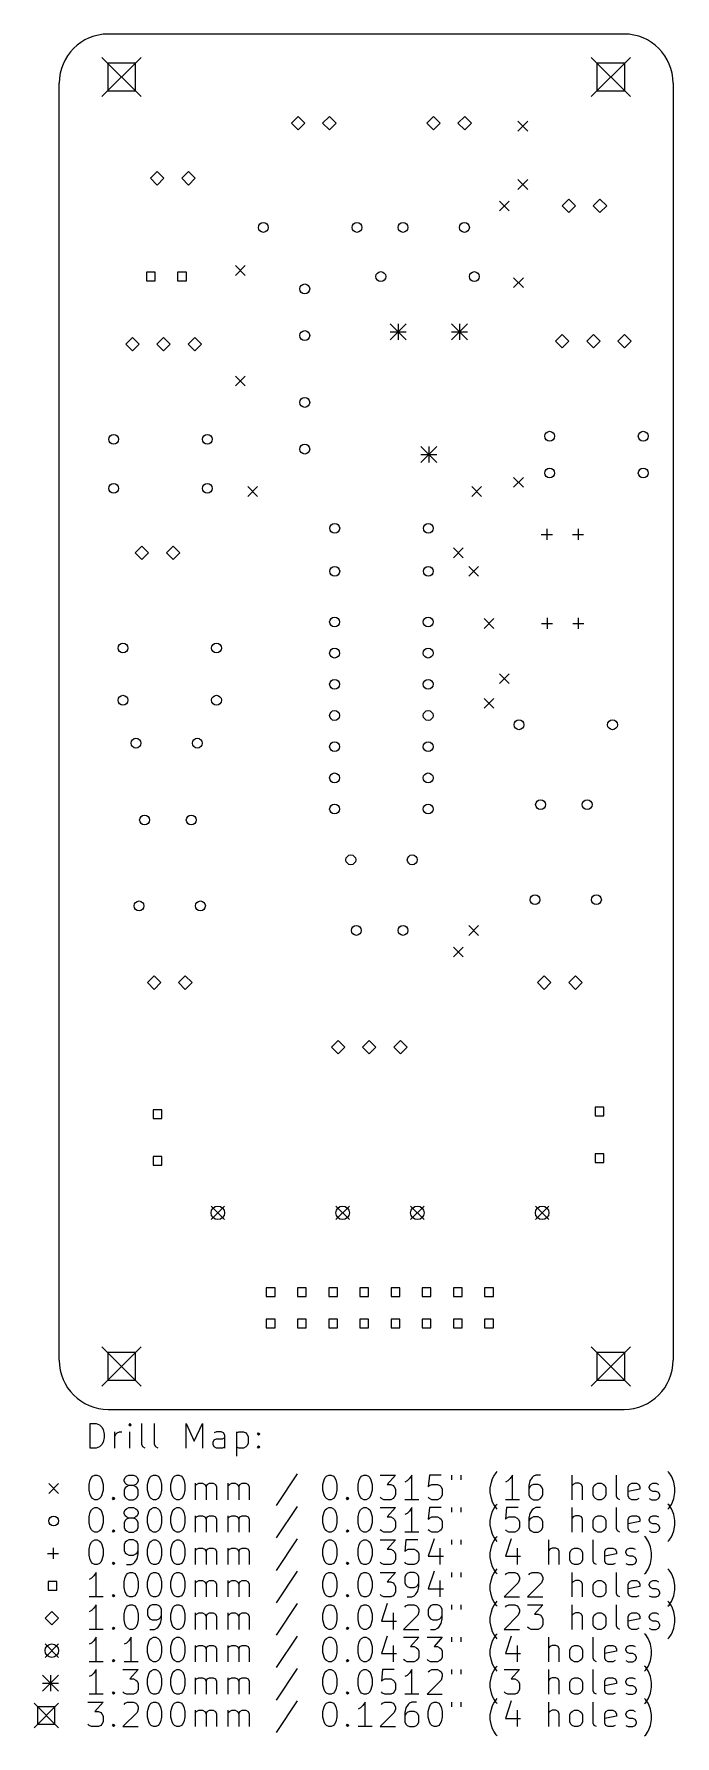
# Model space of a CAD drawing. Extents: x 98 to 150, y -179 to -40.
import ezdxf

# ---------------------------------------------------------------- set-up
doc = ezdxf.new("R2010")
doc.units = 0
doc.layers.add('BLACK', color=7, linetype='CONTINUOUS')

msp = doc.modelspace()

# ---------------------------------------------------------------- linework, layer by layer
at = {"layer": 'BLACK', "linetype": 'CONTINUOUS'}
for p, q in [((146, -40), (104, -40)), ((103.48, -41.9), (106.68, -45.1)), ((106.68, -41.9), (103.48, -45.1)), ((106.211, -42.369), (103.949, -42.369)), ((103.949, -42.369), (103.949, -44.631)), ((106.211, -44.631), (106.211, -42.369)), ((143.32, -41.9), (146.52, -45.1)), ((146.52, -41.9), (143.32, -45.1)), ((146.051, -42.369), (143.789, -42.369)), ((143.789, -42.369), (143.789, -44.631)), ((146.051, -44.631), (146.051, -42.369)), ((100, -148), (100, -44)), ((150, -44), (150, -148)), ((103.949, -44.631), (106.211, -44.631)), ((143.789, -44.631), (146.051, -44.631)), ((119.46, -46.705), (118.915, -47.25)), ((120.005, -47.25), (119.46, -46.705)), ((122, -46.705), (121.455, -47.25)), ((122.545, -47.25), (122, -46.705)), ((130.48, -46.705), (129.935, -47.25)), ((131.025, -47.25), (130.48, -46.705)), ((133.02, -46.705), (132.475, -47.25)), ((133.565, -47.25), (133.02, -46.705)), ((137.35, -47.1), (138.15, -47.9)), ((138.15, -47.1), (137.35, -47.9)), ((118.915, -47.25), (119.46, -47.795)), ((119.46, -47.795), (120.005, -47.25)), ((121.455, -47.25), (122, -47.795)), ((122, -47.795), (122.545, -47.25)), ((129.935, -47.25), (130.48, -47.795)), ((130.48, -47.795), (131.025, -47.25)), ((132.475, -47.25), (133.02, -47.795)), ((133.02, -47.795), (133.565, -47.25)), ((107.98, -51.205), (107.435, -51.75)), ((108.525, -51.75), (107.98, -51.205)), ((110.52, -51.205), (109.975, -51.75)), ((111.065, -51.75), (110.52, -51.205)), ((107.435, -51.75), (107.98, -52.295)), ((107.98, -52.295), (108.525, -51.75)), ((109.975, -51.75), (110.52, -52.295)), ((110.52, -52.295), (111.065, -51.75)), ((137.35, -51.85), (138.15, -52.65)), ((138.15, -51.85), (137.35, -52.65)), ((135.85, -53.6), (136.65, -54.4)), ((136.65, -53.6), (135.85, -54.4)), ((141.5, -53.455), (140.955, -54)), ((140.955, -54), (141.5, -54.545)), ((142.045, -54), (141.5, -53.455)), ((141.5, -54.545), (142.045, -54)), ((144.04, -53.455), (143.495, -54)), ((143.495, -54), (144.04, -54.545)), ((144.585, -54), (144.04, -53.455)), ((144.04, -54.545), (144.585, -54)), ((107.814, -59.396), (107.106, -59.396)), ((107.106, -59.396), (107.106, -60.104)), ((107.814, -60.104), (107.814, -59.396)), ((110.354, -59.396), (109.646, -59.396)), ((109.646, -59.396), (109.646, -60.104)), ((110.354, -60.104), (110.354, -59.396)), ((114.35, -58.85), (115.15, -59.65)), ((115.15, -58.85), (114.35, -59.65)), ((107.106, -60.104), (107.814, -60.104)), ((109.646, -60.104), (110.354, -60.104)), ((136.999, -59.85), (137.799, -60.65)), ((137.799, -59.85), (136.999, -60.65)), ((126.95, -63.6), (128.25, -64.9)), ((128.25, -63.6), (126.95, -64.9)), ((127.6, -63.6), (127.6, -64.9)), ((131.95, -63.6), (133.25, -64.9)), ((133.25, -63.6), (131.95, -64.9)), ((132.6, -63.6), (132.6, -64.9)), ((105.96, -64.705), (105.415, -65.25)), ((106.505, -65.25), (105.96, -64.705)), ((108.5, -64.705), (107.955, -65.25)), ((109.045, -65.25), (108.5, -64.705)), ((111.04, -64.705), (110.495, -65.25)), ((111.585, -65.25), (111.04, -64.705)), ((126.95, -64.25), (128.25, -64.25)), ((131.95, -64.25), (133.25, -64.25)), ((140.96, -64.455), (140.415, -65)), ((140.415, -65), (140.96, -65.545)), ((141.505, -65), (140.96, -64.455)), ((140.96, -65.545), (141.505, -65)), ((143.5, -64.455), (142.955, -65)), ((142.955, -65), (143.5, -65.545)), ((144.045, -65), (143.5, -64.455)), ((143.5, -65.545), (144.045, -65)), ((146.04, -64.455), (145.495, -65)), ((145.495, -65), (146.04, -65.545)), ((146.585, -65), (146.04, -64.455)), ((146.04, -65.545), (146.585, -65)), ((105.415, -65.25), (105.96, -65.795)), ((105.96, -65.795), (106.505, -65.25)), ((107.955, -65.25), (108.5, -65.795)), ((108.5, -65.795), (109.045, -65.25)), ((110.495, -65.25), (111.04, -65.795)), ((111.04, -65.795), (111.585, -65.25)), ((114.35, -67.85), (115.15, -68.65)), ((115.15, -67.85), (114.35, -68.65)), ((129.45, -73.6), (130.75, -74.9)), ((130.75, -73.6), (129.45, -74.9)), ((129.45, -74.25), (130.75, -74.25)), ((130.1, -73.6), (130.1, -74.9)), ((136.999, -76.1), (137.799, -76.9)), ((137.799, -76.1), (136.999, -76.9)), ((115.35, -76.85), (116.15, -77.65)), ((116.15, -76.85), (115.35, -77.65)), ((133.6, -76.85), (134.4, -77.65)), ((134.4, -76.85), (133.6, -77.65)), ((139.71, -80.3), (139.71, -81.2)), ((142.25, -80.3), (142.25, -81.2)), ((106.73, -81.705), (106.185, -82.25)), ((107.275, -82.25), (106.73, -81.705)), ((109.27, -81.705), (108.725, -82.25)), ((109.815, -82.25), (109.27, -81.705)), ((139.26, -80.75), (140.16, -80.75)), ((141.8, -80.75), (142.7, -80.75)), ((106.185, -82.25), (106.73, -82.795)), ((106.73, -82.795), (107.275, -82.25)), ((108.725, -82.25), (109.27, -82.795)), ((109.27, -82.795), (109.815, -82.25)), ((132.1, -81.85), (132.9, -82.65)), ((132.9, -81.85), (132.1, -82.65)), ((133.35, -83.35), (134.15, -84.15)), ((134.15, -83.35), (133.35, -84.15)), ((134.6, -87.6), (135.4, -88.4)), ((135.4, -87.6), (134.6, -88.4)), ((139.275, -88), (140.175, -88)), ((139.725, -87.55), (139.725, -88.45)), ((141.815, -88), (142.715, -88)), ((142.265, -87.55), (142.265, -88.45)), ((135.85, -92.1), (136.65, -92.9)), ((136.65, -92.1), (135.85, -92.9)), ((134.6, -94.1), (135.4, -94.9)), ((135.4, -94.1), (134.6, -94.9)), ((133.35, -112.6), (134.15, -113.4)), ((134.15, -112.6), (133.35, -113.4)), ((132.1, -114.35), (132.9, -115.15)), ((132.9, -114.35), (132.1, -115.15)), ((107.73, -116.705), (107.185, -117.25)), ((107.185, -117.25), (107.73, -117.795)), ((108.275, -117.25), (107.73, -116.705)), ((107.73, -117.795), (108.275, -117.25)), ((110.27, -116.705), (109.725, -117.25)), ((109.725, -117.25), (110.27, -117.795)), ((110.815, -117.25), (110.27, -116.705)), ((110.27, -117.795), (110.815, -117.25)), ((139.5, -116.705), (138.955, -117.25)), ((138.955, -117.25), (139.5, -117.795)), ((140.045, -117.25), (139.5, -116.705)), ((139.5, -117.795), (140.045, -117.25)), ((142.04, -116.705), (141.495, -117.25)), ((141.495, -117.25), (142.04, -117.795)), ((142.585, -117.25), (142.04, -116.705)), ((142.04, -117.795), (142.585, -117.25)), ((122.71, -121.955), (122.165, -122.5)), ((123.255, -122.5), (122.71, -121.955)), ((125.25, -121.955), (124.705, -122.5)), ((125.795, -122.5), (125.25, -121.955)), ((127.79, -121.955), (127.245, -122.5)), ((128.335, -122.5), (127.79, -121.955)), ((122.165, -122.5), (122.71, -123.045)), ((122.71, -123.045), (123.255, -122.5)), ((124.705, -122.5), (125.25, -123.045)), ((125.25, -123.045), (125.795, -122.5)), ((127.245, -122.5), (127.79, -123.045)), ((127.79, -123.045), (128.335, -122.5)), ((144.354, -127.379), (143.646, -127.379)), ((143.646, -127.379), (143.646, -128.086)), ((144.354, -128.086), (144.354, -127.379)), ((108.354, -127.614), (107.646, -127.614)), ((107.646, -127.614), (107.646, -128.321)), ((107.646, -128.321), (108.354, -128.321)), ((108.354, -128.321), (108.354, -127.614)), ((143.646, -128.086), (144.354, -128.086)), ((108.354, -131.414), (107.646, -131.414)), ((107.646, -131.414), (107.646, -132.121)), ((108.354, -132.121), (108.354, -131.414)), ((144.354, -131.179), (143.646, -131.179)), ((143.646, -131.179), (143.646, -131.886)), ((144.354, -131.886), (144.354, -131.179)), ((107.646, -132.121), (108.354, -132.121)), ((143.646, -131.886), (144.354, -131.886)), ((112.37, -135.45), (113.47, -136.55)), ((113.47, -135.45), (112.37, -136.55)), ((122.53, -135.45), (123.63, -136.55)), ((123.63, -135.45), (122.53, -136.55)), ((128.62, -135.45), (129.72, -136.55)), ((129.72, -135.45), (128.62, -136.55)), ((138.78, -135.45), (139.88, -136.55)), ((139.88, -135.45), (138.78, -136.55)), ((117.574, -142.106), (116.866, -142.106)), ((116.866, -142.106), (116.866, -142.814)), ((117.574, -142.814), (117.574, -142.106)), ((120.114, -142.106), (119.406, -142.106)), ((119.406, -142.106), (119.406, -142.814)), ((120.114, -142.814), (120.114, -142.106)), ((122.654, -142.106), (121.946, -142.106)), ((121.946, -142.106), (121.946, -142.814)), ((122.654, -142.814), (122.654, -142.106)), ((125.194, -142.106), (124.486, -142.106)), ((124.486, -142.106), (124.486, -142.814)), ((125.194, -142.814), (125.194, -142.106)), ((127.734, -142.106), (127.026, -142.106)), ((127.026, -142.106), (127.026, -142.814)), ((127.734, -142.814), (127.734, -142.106)), ((130.274, -142.106), (129.566, -142.106)), ((129.566, -142.106), (129.566, -142.814)), ((130.274, -142.814), (130.274, -142.106)), ((132.814, -142.106), (132.106, -142.106)), ((132.106, -142.106), (132.106, -142.814)), ((132.814, -142.814), (132.814, -142.106)), ((135.354, -142.106), (134.646, -142.106)), ((134.646, -142.106), (134.646, -142.814)), ((135.354, -142.814), (135.354, -142.106)), ((116.866, -142.814), (117.574, -142.814)), ((119.406, -142.814), (120.114, -142.814)), ((121.946, -142.814), (122.654, -142.814)), ((124.486, -142.814), (125.194, -142.814)), ((127.026, -142.814), (127.734, -142.814)), ((129.566, -142.814), (130.274, -142.814)), ((132.106, -142.814), (132.814, -142.814)), ((134.646, -142.814), (135.354, -142.814)), ((117.574, -144.646), (116.866, -144.646)), ((116.866, -144.646), (116.866, -145.354)), ((116.866, -145.354), (117.574, -145.354)), ((117.574, -145.354), (117.574, -144.646)), ((120.114, -144.646), (119.406, -144.646)), ((119.406, -144.646), (119.406, -145.354)), ((119.406, -145.354), (120.114, -145.354)), ((120.114, -145.354), (120.114, -144.646)), ((122.654, -144.646), (121.946, -144.646)), ((121.946, -144.646), (121.946, -145.354)), ((121.946, -145.354), (122.654, -145.354)), ((122.654, -145.354), (122.654, -144.646)), ((125.194, -144.646), (124.486, -144.646)), ((124.486, -144.646), (124.486, -145.354)), ((124.486, -145.354), (125.194, -145.354)), ((125.194, -145.354), (125.194, -144.646)), ((127.734, -144.646), (127.026, -144.646)), ((127.026, -144.646), (127.026, -145.354)), ((127.026, -145.354), (127.734, -145.354)), ((127.734, -145.354), (127.734, -144.646)), ((130.274, -144.646), (129.566, -144.646)), ((129.566, -144.646), (129.566, -145.354)), ((129.566, -145.354), (130.274, -145.354)), ((130.274, -145.354), (130.274, -144.646)), ((132.814, -144.646), (132.106, -144.646)), ((132.106, -144.646), (132.106, -145.354)), ((132.106, -145.354), (132.814, -145.354)), ((132.814, -145.354), (132.814, -144.646)), ((135.354, -144.646), (134.646, -144.646)), ((134.646, -144.646), (134.646, -145.354)), ((134.646, -145.354), (135.354, -145.354)), ((135.354, -145.354), (135.354, -144.646)), ((103.48, -146.9), (106.68, -150.1)), ((106.68, -146.9), (103.48, -150.1)), ((143.32, -146.9), (146.52, -150.1)), ((146.52, -146.9), (143.32, -150.1)), ((106.211, -147.369), (103.949, -147.369)), ((103.949, -147.369), (103.949, -149.631)), ((106.211, -149.631), (106.211, -147.369)), ((146.051, -147.369), (143.789, -147.369)), ((143.789, -147.369), (143.789, -149.631)), ((146.051, -149.631), (146.051, -147.369)), ((103.949, -149.631), (106.211, -149.631)), ((143.789, -149.631), (146.051, -149.631)), ((104, -152), (146, -152)), ((102.526, -155.155), (102.526, -153.155)), ((102.526, -153.155), (103.002, -153.155)), ((103.002, -153.155), (103.288, -153.25)), ((103.288, -153.25), (103.479, -153.44)), ((103.479, -153.44), (103.574, -153.631)), ((103.574, -153.631), (103.669, -154.012)), ((104.526, -155.155), (104.526, -153.821)), ((104.717, -153.917), (104.907, -153.821)), ((104.907, -153.821), (105.098, -153.821)), ((105.764, -153.155), (105.669, -153.25)), ((105.669, -153.25), (105.764, -153.345)), ((105.86, -153.25), (105.764, -153.155)), ((105.764, -153.155), (105.764, -153.345)), ((105.764, -153.345), (105.86, -153.25)), ((105.764, -155.155), (105.764, -153.821)), ((106.717, -154.869), (106.717, -153.155)), ((107.764, -154.869), (107.764, -153.155)), ((110.336, -155.155), (110.336, -153.155)), ((110.336, -153.155), (111.002, -154.583)), ((111.002, -154.583), (111.669, -153.155)), ((111.669, -153.155), (111.669, -155.155)), ((112.812, -153.821), (112.621, -153.917)), ((113.193, -153.821), (112.812, -153.821)), ((113.383, -153.917), (113.193, -153.821)), ((114.431, -153.821), (114.431, -155.821)), ((114.431, -153.917), (114.621, -153.821)), ((114.621, -153.821), (115.002, -153.821)), ((115.002, -153.821), (115.193, -153.917)), ((103.002, -155.155), (102.526, -155.155)), ((103.288, -155.06), (103.002, -155.155)), ((103.479, -154.869), (103.288, -155.06)), ((103.574, -154.679), (103.479, -154.869)), ((103.669, -154.298), (103.574, -154.679)), ((103.669, -154.012), (103.669, -154.298)), ((104.526, -154.202), (104.621, -154.012)), ((104.621, -154.012), (104.717, -153.917)), ((106.812, -155.06), (106.717, -154.869)), ((107.002, -155.155), (106.812, -155.06)), ((107.86, -155.06), (107.764, -154.869)), ((108.05, -155.155), (107.86, -155.06)), ((112.526, -154.679), (112.621, -154.488)), ((112.526, -154.869), (112.526, -154.679)), ((112.621, -155.06), (112.526, -154.869)), ((112.621, -154.488), (112.812, -154.393)), ((112.812, -155.155), (112.621, -155.06)), ((112.812, -154.393), (113.288, -154.393)), ((113.288, -155.155), (112.812, -155.155)), ((113.288, -154.393), (113.479, -154.298)), ((113.479, -155.06), (113.288, -155.155)), ((113.479, -154.107), (113.383, -153.917)), ((113.479, -155.155), (113.479, -154.107)), ((114.621, -155.155), (114.431, -155.06)), ((115.002, -155.155), (114.621, -155.155)), ((115.193, -155.06), (115.002, -155.155)), ((115.193, -153.917), (115.288, -154.012)), ((115.288, -154.964), (115.193, -155.06)), ((115.288, -154.012), (115.383, -154.202)), ((115.383, -154.774), (115.288, -154.964)), ((115.383, -154.202), (115.383, -154.774)), ((116.145, -154.012), (116.24, -153.917)), ((116.24, -154.107), (116.145, -154.012)), ((116.145, -155.06), (116.24, -154.964)), ((116.24, -155.155), (116.145, -155.06)), ((116.24, -153.917), (116.336, -154.012)), ((116.24, -153.917), (116.24, -154.107)), ((116.336, -154.012), (116.24, -154.107)), ((116.24, -154.964), (116.336, -155.06)), ((116.24, -154.964), (116.24, -155.155)), ((116.336, -155.06), (116.24, -155.155)), ((102.431, -158.117), (102.526, -157.736)), ((102.526, -157.736), (102.621, -157.545)), ((102.621, -157.545), (102.717, -157.45)), ((102.717, -157.45), (102.907, -157.355)), ((102.907, -157.355), (103.098, -157.355)), ((103.098, -157.355), (103.288, -157.45)), ((103.288, -157.45), (103.383, -157.545)), ((103.383, -157.545), (103.479, -157.736)), ((103.479, -157.736), (103.574, -158.117)), ((105.288, -157.736), (105.383, -157.545)), ((105.288, -157.831), (105.288, -157.736)), ((105.383, -158.021), (105.288, -157.831)), ((105.383, -157.545), (105.479, -157.45)), ((105.479, -157.45), (105.669, -157.355)), ((105.669, -157.355), (106.05, -157.355)), ((106.05, -157.355), (106.24, -157.45)), ((106.24, -157.45), (106.336, -157.545)), ((106.336, -157.545), (106.431, -157.736)), ((106.431, -157.831), (106.336, -158.021)), ((106.431, -157.736), (106.431, -157.831)), ((107.193, -158.117), (107.288, -157.736)), ((107.288, -157.736), (107.383, -157.545)), ((107.383, -157.545), (107.479, -157.45)), ((107.479, -157.45), (107.669, -157.355)), ((107.669, -157.355), (107.86, -157.355)), ((107.86, -157.355), (108.05, -157.45)), ((108.05, -157.45), (108.145, -157.545)), ((108.145, -157.545), (108.24, -157.736)), ((108.24, -157.736), (108.336, -158.117)), ((109.098, -158.117), (109.193, -157.736)), ((109.193, -157.736), (109.288, -157.545)), ((109.288, -157.545), (109.383, -157.45)), ((109.383, -157.45), (109.574, -157.355)), ((109.574, -157.355), (109.764, -157.355)), ((109.764, -157.355), (109.955, -157.45)), ((109.955, -157.45), (110.05, -157.545)), ((110.05, -157.545), (110.145, -157.736)), ((110.145, -157.736), (110.24, -158.117)), ((119.383, -157.26), (117.669, -159.831)), ((121.479, -158.117), (121.574, -157.736)), ((121.574, -157.736), (121.669, -157.545)), ((121.669, -157.545), (121.764, -157.45)), ((121.764, -157.45), (121.955, -157.355)), ((121.955, -157.355), (122.145, -157.355)), ((122.145, -157.355), (122.336, -157.45)), ((122.336, -157.45), (122.431, -157.545)), ((122.431, -157.545), (122.526, -157.736)), ((122.526, -157.736), (122.621, -158.117)), ((124.336, -158.117), (124.431, -157.736)), ((124.431, -157.736), (124.526, -157.545)), ((124.526, -157.545), (124.621, -157.45)), ((124.621, -157.45), (124.812, -157.355)), ((124.812, -157.355), (125.002, -157.355)), ((125.002, -157.355), (125.193, -157.45)), ((125.193, -157.45), (125.288, -157.545)), ((125.288, -157.545), (125.383, -157.736)), ((125.383, -157.736), (125.479, -158.117)), ((126.145, -157.355), (127.383, -157.355)), ((127.383, -157.355), (126.717, -158.117)), ((128.336, -157.831), (128.145, -157.926)), ((128.526, -157.64), (128.336, -157.831)), ((128.717, -157.355), (128.526, -157.64)), ((128.717, -159.355), (128.717, -157.355)), ((130.145, -157.355), (130.05, -158.307)), ((131.098, -157.355), (130.145, -157.355)), ((131.955, -157.355), (131.955, -157.736)), ((132.717, -157.355), (132.717, -157.736)), ((135.098, -158.402), (135.193, -157.926)), ((135.193, -157.926), (135.288, -157.64)), ((135.288, -157.64), (135.383, -157.45)), ((135.383, -157.45), (135.574, -157.164)), ((135.574, -157.164), (135.669, -157.069)), ((136.526, -157.831), (136.336, -157.926)), ((136.717, -157.64), (136.526, -157.831)), ((136.907, -157.355), (136.717, -157.64)), ((136.907, -159.355), (136.907, -157.355)), ((138.336, -157.831), (138.24, -158.212)), ((138.526, -157.545), (138.336, -157.831)), ((138.621, -157.45), (138.526, -157.545)), ((138.812, -157.355), (138.621, -157.45)), ((139.193, -157.355), (138.812, -157.355)), ((141.764, -159.355), (141.764, -157.355)), ((145.383, -159.069), (145.383, -157.355)), ((149.669, -157.164), (149.574, -157.069)), ((149.86, -157.45), (149.669, -157.164)), ((149.955, -157.64), (149.86, -157.45)), ((150.05, -157.926), (149.955, -157.64)), ((150.145, -158.402), (150.05, -157.926)), ((99.15, -158.05), (99.95, -158.85)), ((99.95, -158.05), (99.15, -158.85)), ((102.431, -158.593), (102.431, -158.117)), ((102.526, -158.974), (102.431, -158.593)), ((102.621, -159.164), (102.526, -158.974)), ((102.717, -159.26), (102.621, -159.164)), ((102.907, -159.355), (102.717, -159.26)), ((103.098, -159.355), (102.907, -159.355)), ((103.288, -159.26), (103.098, -159.355)), ((103.383, -159.164), (103.288, -159.26)), ((103.479, -158.974), (103.383, -159.164)), ((103.574, -158.593), (103.479, -158.974)), ((103.574, -158.117), (103.574, -158.593)), ((104.336, -159.26), (104.431, -159.164)), ((104.431, -159.355), (104.336, -159.26)), ((104.431, -159.164), (104.526, -159.26)), ((104.431, -159.164), (104.431, -159.355)), ((104.526, -159.26), (104.431, -159.355)), ((105.383, -158.402), (105.288, -158.593)), ((105.288, -158.593), (105.288, -158.974)), ((105.288, -158.974), (105.383, -159.164)), ((105.479, -158.117), (105.383, -158.021)), ((105.479, -158.307), (105.383, -158.402)), ((105.383, -159.164), (105.479, -159.26)), ((105.669, -158.212), (105.479, -158.117)), ((105.669, -158.212), (105.479, -158.307)), ((105.479, -159.26), (105.669, -159.355)), ((106.05, -158.212), (105.669, -158.212)), ((105.669, -159.355), (106.05, -159.355)), ((106.24, -158.117), (106.05, -158.212)), ((106.24, -158.307), (106.05, -158.212)), ((106.05, -159.355), (106.24, -159.26)), ((106.336, -158.021), (106.24, -158.117)), ((106.336, -158.402), (106.24, -158.307)), ((106.24, -159.26), (106.336, -159.164)), ((106.431, -158.593), (106.336, -158.402)), ((106.336, -159.164), (106.431, -158.974)), ((106.431, -158.974), (106.431, -158.593)), ((107.193, -158.593), (107.193, -158.117)), ((107.288, -158.974), (107.193, -158.593)), ((107.383, -159.164), (107.288, -158.974)), ((107.479, -159.26), (107.383, -159.164)), ((107.669, -159.355), (107.479, -159.26)), ((107.86, -159.355), (107.669, -159.355)), ((108.05, -159.26), (107.86, -159.355)), ((108.145, -159.164), (108.05, -159.26)), ((108.24, -158.974), (108.145, -159.164)), ((108.336, -158.593), (108.24, -158.974)), ((108.336, -158.117), (108.336, -158.593)), ((109.098, -158.593), (109.098, -158.117)), ((109.193, -158.974), (109.098, -158.593)), ((109.288, -159.164), (109.193, -158.974)), ((109.383, -159.26), (109.288, -159.164)), ((109.574, -159.355), (109.383, -159.26)), ((109.764, -159.355), (109.574, -159.355)), ((109.955, -159.26), (109.764, -159.355)), ((110.05, -159.164), (109.955, -159.26)), ((110.145, -158.974), (110.05, -159.164)), ((110.24, -158.593), (110.145, -158.974)), ((110.24, -158.117), (110.24, -158.593)), ((111.098, -159.355), (111.098, -158.021)), ((111.098, -158.212), (111.193, -158.117)), ((111.193, -158.117), (111.383, -158.021)), ((111.383, -158.021), (111.669, -158.021)), ((111.669, -158.021), (111.86, -158.117)), ((111.86, -158.117), (111.955, -158.307)), ((111.955, -158.307), (112.05, -158.117)), ((111.955, -158.307), (111.955, -159.355)), ((112.05, -158.117), (112.24, -158.021)), ((112.24, -158.021), (112.526, -158.021)), ((112.526, -158.021), (112.717, -158.117)), ((112.717, -158.117), (112.812, -158.307)), ((112.812, -158.307), (112.812, -159.355)), ((113.764, -159.355), (113.764, -158.021)), ((113.764, -158.212), (113.86, -158.117)), ((113.86, -158.117), (114.05, -158.021)), ((114.05, -158.021), (114.336, -158.021)), ((114.336, -158.021), (114.526, -158.117)), ((114.526, -158.117), (114.621, -158.307)), ((114.621, -158.307), (114.717, -158.117)), ((114.621, -158.307), (114.621, -159.355)), ((114.717, -158.117), (114.907, -158.021)), ((114.907, -158.021), (115.193, -158.021)), ((115.193, -158.021), (115.383, -158.117)), ((115.383, -158.117), (115.479, -158.307)), ((115.479, -158.307), (115.479, -159.355)), ((121.479, -158.593), (121.479, -158.117)), ((121.574, -158.974), (121.479, -158.593)), ((121.669, -159.164), (121.574, -158.974)), ((121.764, -159.26), (121.669, -159.164)), ((121.955, -159.355), (121.764, -159.26)), ((122.145, -159.355), (121.955, -159.355)), ((122.336, -159.26), (122.145, -159.355)), ((122.431, -159.164), (122.336, -159.26)), ((122.526, -158.974), (122.431, -159.164)), ((122.621, -158.593), (122.526, -158.974)), ((122.621, -158.117), (122.621, -158.593)), ((123.383, -159.26), (123.479, -159.164)), ((123.479, -159.355), (123.383, -159.26)), ((123.479, -159.164), (123.574, -159.26)), ((123.479, -159.164), (123.479, -159.355)), ((123.574, -159.26), (123.479, -159.355)), ((124.336, -158.593), (124.336, -158.117)), ((124.431, -158.974), (124.336, -158.593)), ((124.526, -159.164), (124.431, -158.974)), ((124.621, -159.26), (124.526, -159.164)), ((124.812, -159.355), (124.621, -159.26)), ((125.002, -159.355), (124.812, -159.355)), ((125.193, -159.26), (125.002, -159.355)), ((125.288, -159.164), (125.193, -159.26)), ((125.383, -158.974), (125.288, -159.164)), ((125.479, -158.593), (125.383, -158.974)), ((125.479, -158.117), (125.479, -158.593)), ((126.24, -159.26), (126.145, -159.164)), ((126.431, -159.355), (126.24, -159.26)), ((127.002, -159.355), (126.431, -159.355)), ((126.717, -158.117), (127.002, -158.117)), ((127.002, -158.117), (127.193, -158.212)), ((127.193, -159.26), (127.002, -159.355)), ((127.193, -158.212), (127.288, -158.307)), ((127.288, -159.164), (127.193, -159.26)), ((127.288, -158.307), (127.383, -158.498)), ((127.383, -158.974), (127.288, -159.164)), ((127.383, -158.498), (127.383, -158.974)), ((129.288, -159.355), (128.145, -159.355)), ((130.05, -158.307), (130.145, -158.212)), ((130.145, -159.26), (130.05, -159.164)), ((130.145, -158.212), (130.336, -158.117)), ((130.336, -159.355), (130.145, -159.26)), ((130.336, -158.117), (130.812, -158.117)), ((130.812, -159.355), (130.336, -159.355)), ((130.812, -158.117), (131.002, -158.212)), ((131.002, -159.26), (130.812, -159.355)), ((131.002, -158.212), (131.098, -158.307)), ((131.098, -159.164), (131.002, -159.26)), ((131.098, -158.307), (131.193, -158.498)), ((131.193, -158.974), (131.098, -159.164)), ((131.193, -158.498), (131.193, -158.974)), ((135.098, -158.783), (135.098, -158.402)), ((135.193, -159.26), (135.098, -158.783)), ((135.288, -159.545), (135.193, -159.26)), ((137.479, -159.355), (136.336, -159.355)), ((138.24, -158.212), (138.24, -158.974)), ((138.336, -158.307), (138.24, -158.498)), ((138.24, -158.974), (138.336, -159.164)), ((138.431, -158.212), (138.336, -158.307)), ((138.336, -159.164), (138.431, -159.26)), ((138.621, -158.117), (138.431, -158.212)), ((138.431, -159.26), (138.621, -159.355)), ((139.002, -158.117), (138.621, -158.117)), ((138.621, -159.355), (139.002, -159.355)), ((139.193, -158.212), (139.002, -158.117)), ((139.002, -159.355), (139.193, -159.26)), ((139.288, -158.307), (139.193, -158.212)), ((139.193, -159.26), (139.288, -159.164)), ((139.383, -158.498), (139.288, -158.307)), ((139.288, -159.164), (139.383, -158.974)), ((139.383, -158.974), (139.383, -158.498)), ((141.86, -158.117), (141.764, -158.212)), ((142.05, -158.021), (141.86, -158.117)), ((142.336, -158.021), (142.05, -158.021)), ((142.526, -158.117), (142.336, -158.021)), ((142.621, -158.307), (142.526, -158.117)), ((142.621, -159.355), (142.621, -158.307)), ((143.479, -158.402), (143.574, -158.212)), ((143.479, -158.974), (143.479, -158.402)), ((143.574, -159.164), (143.479, -158.974)), ((143.574, -158.212), (143.669, -158.117)), ((143.669, -159.26), (143.574, -159.164)), ((143.669, -158.117), (143.86, -158.021)), ((143.86, -159.355), (143.669, -159.26)), ((143.86, -158.021), (144.145, -158.021)), ((144.145, -159.355), (143.86, -159.355)), ((144.145, -158.021), (144.336, -158.117)), ((144.336, -159.26), (144.145, -159.355)), ((144.336, -158.117), (144.431, -158.212)), ((144.431, -159.164), (144.336, -159.26)), ((144.431, -158.212), (144.526, -158.402)), ((144.526, -158.974), (144.431, -159.164)), ((144.526, -158.402), (144.526, -158.974)), ((145.479, -159.26), (145.383, -159.069)), ((145.669, -159.355), (145.479, -159.26)), ((146.336, -158.307), (146.431, -158.117)), ((146.336, -159.069), (146.336, -158.307)), ((147.288, -158.498), (146.336, -158.688)), ((146.431, -159.26), (146.336, -159.069)), ((146.431, -158.117), (146.621, -158.021)), ((146.621, -159.355), (146.431, -159.26)), ((146.621, -158.021), (147.002, -158.021)), ((147.002, -159.355), (146.621, -159.355)), ((147.002, -158.021), (147.193, -158.117)), ((147.193, -159.26), (147.002, -159.355)), ((147.193, -158.117), (147.288, -158.307)), ((147.288, -158.307), (147.288, -158.498)), ((148.05, -158.307), (148.145, -158.117)), ((148.05, -158.402), (148.05, -158.307)), ((148.145, -158.593), (148.05, -158.402)), ((148.05, -159.26), (148.24, -159.355)), ((148.145, -158.117), (148.336, -158.021)), ((148.336, -158.688), (148.145, -158.593)), ((148.24, -159.355), (148.621, -159.355)), ((148.336, -158.021), (148.621, -158.021)), ((148.621, -158.688), (148.336, -158.688)), ((148.621, -158.021), (148.812, -158.117)), ((148.812, -158.783), (148.621, -158.688)), ((148.621, -159.355), (148.812, -159.26)), ((148.907, -158.974), (148.812, -158.783)), ((148.812, -159.26), (148.907, -159.069)), ((148.907, -159.069), (148.907, -158.974)), ((149.955, -159.545), (150.05, -159.26)), ((150.05, -159.26), (150.145, -158.783)), ((150.145, -158.783), (150.145, -158.402)), ((102.431, -160.757), (102.526, -160.376)), ((102.431, -161.233), (102.431, -160.757)), ((102.526, -160.376), (102.621, -160.185)), ((102.621, -160.185), (102.717, -160.09)), ((102.717, -160.09), (102.907, -159.995)), ((102.907, -159.995), (103.098, -159.995)), ((103.098, -159.995), (103.288, -160.09)), ((103.288, -160.09), (103.383, -160.185)), ((103.383, -160.185), (103.479, -160.376)), ((103.479, -160.376), (103.574, -160.757)), ((103.574, -160.757), (103.574, -161.233)), ((105.288, -160.376), (105.383, -160.185)), ((105.288, -160.471), (105.288, -160.376)), ((105.383, -160.661), (105.288, -160.471)), ((105.383, -160.185), (105.479, -160.09)), ((105.479, -160.757), (105.383, -160.661)), ((105.479, -160.09), (105.669, -159.995)), ((105.669, -160.852), (105.479, -160.757)), ((105.669, -159.995), (106.05, -159.995)), ((106.05, -159.995), (106.24, -160.09)), ((106.24, -160.757), (106.05, -160.852)), ((106.24, -160.09), (106.336, -160.185)), ((106.336, -160.661), (106.24, -160.757)), ((106.336, -160.185), (106.431, -160.376)), ((106.431, -160.471), (106.336, -160.661)), ((106.431, -160.376), (106.431, -160.471)), ((107.193, -160.757), (107.288, -160.376)), ((107.193, -161.233), (107.193, -160.757)), ((107.288, -160.376), (107.383, -160.185)), ((107.383, -160.185), (107.479, -160.09)), ((107.479, -160.09), (107.669, -159.995)), ((107.669, -159.995), (107.86, -159.995)), ((107.86, -159.995), (108.05, -160.09)), ((108.05, -160.09), (108.145, -160.185)), ((108.145, -160.185), (108.24, -160.376)), ((108.24, -160.376), (108.336, -160.757)), ((108.336, -160.757), (108.336, -161.233)), ((109.098, -160.757), (109.193, -160.376)), ((109.098, -161.233), (109.098, -160.757)), ((109.193, -160.376), (109.288, -160.185)), ((109.288, -160.185), (109.383, -160.09)), ((109.383, -160.09), (109.574, -159.995)), ((109.574, -159.995), (109.764, -159.995)), ((109.764, -159.995), (109.955, -160.09)), ((109.955, -160.09), (110.05, -160.185)), ((110.05, -160.185), (110.145, -160.376)), ((110.145, -160.376), (110.24, -160.757)), ((110.24, -160.757), (110.24, -161.233)), ((111.098, -161.995), (111.098, -160.661)), ((111.098, -160.852), (111.193, -160.757)), ((111.193, -160.757), (111.383, -160.661)), ((111.383, -160.661), (111.669, -160.661)), ((111.669, -160.661), (111.86, -160.757)), ((111.86, -160.757), (111.955, -160.947)), ((111.955, -160.947), (112.05, -160.757)), ((112.05, -160.757), (112.24, -160.661)), ((112.24, -160.661), (112.526, -160.661)), ((112.526, -160.661), (112.717, -160.757)), ((112.717, -160.757), (112.812, -160.947)), ((113.764, -161.995), (113.764, -160.661)), ((113.764, -160.852), (113.86, -160.757)), ((113.86, -160.757), (114.05, -160.661)), ((114.05, -160.661), (114.336, -160.661)), ((114.336, -160.661), (114.526, -160.757)), ((114.526, -160.757), (114.621, -160.947)), ((114.621, -160.947), (114.717, -160.757)), ((114.717, -160.757), (114.907, -160.661)), ((114.907, -160.661), (115.193, -160.661)), ((115.193, -160.661), (115.383, -160.757)), ((115.383, -160.757), (115.479, -160.947)), ((119.383, -159.9), (117.669, -162.471)), ((121.479, -160.757), (121.574, -160.376)), ((121.479, -161.233), (121.479, -160.757)), ((121.574, -160.376), (121.669, -160.185)), ((121.669, -160.185), (121.764, -160.09)), ((121.764, -160.09), (121.955, -159.995)), ((121.955, -159.995), (122.145, -159.995)), ((122.145, -159.995), (122.336, -160.09)), ((122.336, -160.09), (122.431, -160.185)), ((122.431, -160.185), (122.526, -160.376)), ((122.526, -160.376), (122.621, -160.757)), ((122.621, -160.757), (122.621, -161.233)), ((124.336, -160.757), (124.431, -160.376)), ((124.336, -161.233), (124.336, -160.757)), ((124.431, -160.376), (124.526, -160.185)), ((124.526, -160.185), (124.621, -160.09)), ((124.621, -160.09), (124.812, -159.995)), ((124.812, -159.995), (125.002, -159.995)), ((125.002, -159.995), (125.193, -160.09)), ((125.193, -160.09), (125.288, -160.185)), ((125.288, -160.185), (125.383, -160.376)), ((125.383, -160.376), (125.479, -160.757)), ((125.479, -160.757), (125.479, -161.233)), ((126.145, -159.995), (127.383, -159.995)), ((127.383, -159.995), (126.717, -160.757)), ((126.717, -160.757), (127.002, -160.757)), ((127.002, -160.757), (127.193, -160.852)), ((128.336, -160.471), (128.145, -160.566)), ((128.526, -160.28), (128.336, -160.471)), ((128.717, -159.995), (128.526, -160.28)), ((128.717, -161.995), (128.717, -159.995)), ((130.145, -159.995), (130.05, -160.947)), ((131.098, -159.995), (130.145, -159.995)), ((130.145, -160.852), (130.336, -160.757)), ((130.336, -160.757), (130.812, -160.757)), ((130.812, -160.757), (131.002, -160.852)), ((131.955, -159.995), (131.955, -160.376)), ((132.717, -159.995), (132.717, -160.376)), ((135.098, -161.042), (135.193, -160.566)), ((135.193, -160.566), (135.288, -160.28)), ((135.383, -159.736), (135.288, -159.545)), ((135.288, -160.28), (135.383, -160.09)), ((135.574, -160.021), (135.383, -159.736)), ((135.383, -160.09), (135.574, -159.804)), ((135.574, -159.804), (135.669, -159.709)), ((135.669, -160.117), (135.574, -160.021)), ((136.431, -159.995), (136.336, -160.947)), ((137.383, -159.995), (136.431, -159.995)), ((136.431, -160.852), (136.621, -160.757)), ((136.621, -160.757), (137.098, -160.757)), ((137.098, -160.757), (137.288, -160.852)), ((138.336, -160.471), (138.24, -160.852)), ((138.526, -160.185), (138.336, -160.471)), ((138.621, -160.757), (138.431, -160.852)), ((138.621, -160.09), (138.526, -160.185)), ((138.812, -159.995), (138.621, -160.09)), ((139.002, -160.757), (138.621, -160.757)), ((139.193, -159.995), (138.812, -159.995)), ((139.193, -160.852), (139.002, -160.757)), ((141.764, -161.995), (141.764, -159.995)), ((141.86, -160.757), (141.764, -160.852)), ((142.05, -160.661), (141.86, -160.757)), ((142.336, -160.661), (142.05, -160.661)), ((142.526, -160.757), (142.336, -160.661)), ((142.621, -160.947), (142.526, -160.757)), ((143.574, -160.852), (143.669, -160.757)), ((143.669, -160.757), (143.86, -160.661)), ((143.86, -160.661), (144.145, -160.661)), ((144.145, -160.661), (144.336, -160.757)), ((144.336, -160.757), (144.431, -160.852)), ((145.383, -161.709), (145.383, -159.995)), ((146.336, -160.947), (146.431, -160.757)), ((146.431, -160.757), (146.621, -160.661)), ((146.621, -160.661), (147.002, -160.661)), ((147.002, -160.661), (147.193, -160.757)), ((147.193, -160.757), (147.288, -160.947)), ((148.05, -160.947), (148.145, -160.757)), ((148.145, -160.757), (148.336, -160.661)), ((148.336, -160.661), (148.621, -160.661)), ((148.621, -160.661), (148.812, -160.757)), ((149.669, -159.804), (149.574, -159.709)), ((149.574, -160.117), (149.669, -160.021)), ((149.669, -160.021), (149.86, -159.736)), ((149.86, -160.09), (149.669, -159.804)), ((149.86, -159.736), (149.955, -159.545)), ((149.955, -160.28), (149.86, -160.09)), ((150.05, -160.566), (149.955, -160.28)), ((150.145, -161.042), (150.05, -160.566)), ((102.526, -161.614), (102.431, -161.233)), ((102.621, -161.804), (102.526, -161.614)), ((102.717, -161.9), (102.621, -161.804)), ((102.907, -161.995), (102.717, -161.9)), ((103.098, -161.995), (102.907, -161.995)), ((103.288, -161.9), (103.098, -161.995)), ((103.383, -161.804), (103.288, -161.9)), ((103.479, -161.614), (103.383, -161.804)), ((103.574, -161.233), (103.479, -161.614)), ((104.336, -161.9), (104.431, -161.804)), ((104.431, -161.995), (104.336, -161.9)), ((104.431, -161.804), (104.526, -161.9)), ((104.431, -161.804), (104.431, -161.995)), ((104.526, -161.9), (104.431, -161.995)), ((105.383, -161.042), (105.288, -161.233)), ((105.288, -161.233), (105.288, -161.614)), ((105.288, -161.614), (105.383, -161.804)), ((105.479, -160.947), (105.383, -161.042)), ((105.383, -161.804), (105.479, -161.9)), ((105.669, -160.852), (105.479, -160.947)), ((105.479, -161.9), (105.669, -161.995)), ((106.05, -160.852), (105.669, -160.852)), ((105.669, -161.995), (106.05, -161.995)), ((106.24, -160.947), (106.05, -160.852)), ((106.05, -161.995), (106.24, -161.9)), ((106.336, -161.042), (106.24, -160.947)), ((106.24, -161.9), (106.336, -161.804)), ((106.431, -161.233), (106.336, -161.042)), ((106.336, -161.804), (106.431, -161.614)), ((106.431, -161.614), (106.431, -161.233)), ((107.288, -161.614), (107.193, -161.233)), ((107.383, -161.804), (107.288, -161.614)), ((107.479, -161.9), (107.383, -161.804)), ((107.669, -161.995), (107.479, -161.9)), ((107.86, -161.995), (107.669, -161.995)), ((108.05, -161.9), (107.86, -161.995)), ((108.145, -161.804), (108.05, -161.9)), ((108.24, -161.614), (108.145, -161.804)), ((108.336, -161.233), (108.24, -161.614)), ((109.193, -161.614), (109.098, -161.233)), ((109.288, -161.804), (109.193, -161.614)), ((109.383, -161.9), (109.288, -161.804)), ((109.574, -161.995), (109.383, -161.9)), ((109.764, -161.995), (109.574, -161.995)), ((109.955, -161.9), (109.764, -161.995)), ((110.05, -161.804), (109.955, -161.9)), ((110.145, -161.614), (110.05, -161.804)), ((110.24, -161.233), (110.145, -161.614)), ((111.955, -160.947), (111.955, -161.995)), ((112.812, -160.947), (112.812, -161.995)), ((114.621, -160.947), (114.621, -161.995)), ((115.479, -160.947), (115.479, -161.995)), ((121.574, -161.614), (121.479, -161.233)), ((121.669, -161.804), (121.574, -161.614)), ((121.764, -161.9), (121.669, -161.804)), ((121.955, -161.995), (121.764, -161.9)), ((122.145, -161.995), (121.955, -161.995)), ((122.336, -161.9), (122.145, -161.995)), ((122.431, -161.804), (122.336, -161.9)), ((122.526, -161.614), (122.431, -161.804)), ((122.621, -161.233), (122.526, -161.614)), ((123.383, -161.9), (123.479, -161.804)), ((123.479, -161.995), (123.383, -161.9)), ((123.479, -161.804), (123.574, -161.9)), ((123.479, -161.804), (123.479, -161.995)), ((123.574, -161.9), (123.479, -161.995)), ((124.431, -161.614), (124.336, -161.233)), ((124.526, -161.804), (124.431, -161.614)), ((124.621, -161.9), (124.526, -161.804)), ((124.812, -161.995), (124.621, -161.9)), ((125.002, -161.995), (124.812, -161.995)), ((125.193, -161.9), (125.002, -161.995)), ((125.288, -161.804), (125.193, -161.9)), ((125.383, -161.614), (125.288, -161.804)), ((125.479, -161.233), (125.383, -161.614)), ((126.24, -161.9), (126.145, -161.804)), ((126.431, -161.995), (126.24, -161.9)), ((127.002, -161.995), (126.431, -161.995)), ((127.193, -161.9), (127.002, -161.995)), ((127.193, -160.852), (127.288, -160.947)), ((127.288, -161.804), (127.193, -161.9)), ((127.288, -160.947), (127.383, -161.138)), ((127.383, -161.614), (127.288, -161.804)), ((127.383, -161.138), (127.383, -161.614)), ((129.288, -161.995), (128.145, -161.995)), ((130.05, -160.947), (130.145, -160.852)), ((130.145, -161.9), (130.05, -161.804)), ((130.336, -161.995), (130.145, -161.9)), ((130.812, -161.995), (130.336, -161.995)), ((131.002, -161.9), (130.812, -161.995)), ((131.002, -160.852), (131.098, -160.947)), ((131.098, -161.804), (131.002, -161.9)), ((131.098, -160.947), (131.193, -161.138)), ((131.193, -161.614), (131.098, -161.804)), ((131.193, -161.138), (131.193, -161.614)), ((135.098, -161.423), (135.098, -161.042)), ((135.193, -161.9), (135.098, -161.423)), ((135.288, -162.185), (135.193, -161.9)), ((136.336, -160.947), (136.431, -160.852)), ((136.431, -161.9), (136.336, -161.804)), ((136.621, -161.995), (136.431, -161.9)), ((137.098, -161.995), (136.621, -161.995)), ((137.288, -161.9), (137.098, -161.995)), ((137.288, -160.852), (137.383, -160.947)), ((137.383, -161.804), (137.288, -161.9)), ((137.383, -160.947), (137.479, -161.138)), ((137.479, -161.614), (137.383, -161.804)), ((137.479, -161.138), (137.479, -161.614)), ((138.24, -160.852), (138.24, -161.614)), ((138.336, -160.947), (138.24, -161.138)), ((138.24, -161.614), (138.336, -161.804)), ((138.431, -160.852), (138.336, -160.947)), ((138.336, -161.804), (138.431, -161.9)), ((138.431, -161.9), (138.621, -161.995)), ((138.621, -161.995), (139.002, -161.995)), ((139.002, -161.995), (139.193, -161.9)), ((139.288, -160.947), (139.193, -160.852)), ((139.193, -161.9), (139.288, -161.804)), ((139.383, -161.138), (139.288, -160.947)), ((139.288, -161.804), (139.383, -161.614)), ((139.383, -161.614), (139.383, -161.138)), ((142.621, -161.995), (142.621, -160.947)), ((143.479, -161.042), (143.574, -160.852)), ((143.479, -161.614), (143.479, -161.042)), ((143.574, -161.804), (143.479, -161.614)), ((143.669, -161.9), (143.574, -161.804)), ((143.86, -161.995), (143.669, -161.9)), ((144.145, -161.995), (143.86, -161.995)), ((144.336, -161.9), (144.145, -161.995)), ((144.431, -161.804), (144.336, -161.9)), ((144.431, -160.852), (144.526, -161.042)), ((144.526, -161.614), (144.431, -161.804)), ((144.526, -161.042), (144.526, -161.614)), ((145.479, -161.9), (145.383, -161.709)), ((145.669, -161.995), (145.479, -161.9)), ((146.336, -161.709), (146.336, -160.947)), ((147.288, -161.138), (146.336, -161.328)), ((146.431, -161.9), (146.336, -161.709)), ((146.621, -161.995), (146.431, -161.9)), ((147.002, -161.995), (146.621, -161.995)), ((147.193, -161.9), (147.002, -161.995)), ((147.288, -160.947), (147.288, -161.138)), ((148.05, -161.042), (148.05, -160.947)), ((148.145, -161.233), (148.05, -161.042)), ((148.05, -161.9), (148.24, -161.995)), ((148.336, -161.328), (148.145, -161.233)), ((148.24, -161.995), (148.621, -161.995)), ((148.621, -161.328), (148.336, -161.328)), ((148.812, -161.423), (148.621, -161.328)), ((148.621, -161.995), (148.812, -161.9)), ((148.907, -161.614), (148.812, -161.423)), ((148.812, -161.9), (148.907, -161.709)), ((148.907, -161.709), (148.907, -161.614)), ((149.955, -162.185), (150.05, -161.9)), ((150.05, -161.9), (150.145, -161.423)), ((150.145, -161.423), (150.145, -161.042)), ((99.5, -163.28), (99.5, -164.18)), ((102.431, -163.397), (102.526, -163.016)), ((102.431, -163.873), (102.431, -163.397)), ((102.526, -163.016), (102.621, -162.825)), ((102.621, -162.825), (102.717, -162.73)), ((102.717, -162.73), (102.907, -162.635)), ((102.907, -162.635), (103.098, -162.635)), ((103.098, -162.635), (103.288, -162.73)), ((103.288, -162.73), (103.383, -162.825)), ((103.383, -162.825), (103.479, -163.016)), ((103.479, -163.016), (103.574, -163.397)), ((103.574, -163.397), (103.574, -163.873)), ((105.383, -162.825), (105.288, -163.016)), ((105.288, -163.016), (105.288, -163.492)), ((105.288, -163.492), (105.383, -163.682)), ((105.479, -162.73), (105.383, -162.825)), ((105.669, -162.635), (105.479, -162.73)), ((106.05, -162.635), (105.669, -162.635)), ((106.24, -162.73), (106.05, -162.635)), ((106.336, -162.825), (106.24, -162.73)), ((106.431, -163.016), (106.336, -162.825)), ((106.336, -163.682), (106.431, -163.492)), ((106.431, -163.778), (106.431, -163.016)), ((107.193, -163.397), (107.288, -163.016)), ((107.193, -163.873), (107.193, -163.397)), ((107.288, -163.016), (107.383, -162.825)), ((107.383, -162.825), (107.479, -162.73)), ((107.479, -162.73), (107.669, -162.635)), ((107.669, -162.635), (107.86, -162.635)), ((107.86, -162.635), (108.05, -162.73)), ((108.05, -162.73), (108.145, -162.825)), ((108.145, -162.825), (108.24, -163.016)), ((108.24, -163.016), (108.336, -163.397)), ((108.336, -163.397), (108.336, -163.873)), ((109.098, -163.397), (109.193, -163.016)), ((109.098, -163.873), (109.098, -163.397)), ((109.193, -163.016), (109.288, -162.825)), ((109.288, -162.825), (109.383, -162.73)), ((109.383, -162.73), (109.574, -162.635)), ((109.574, -162.635), (109.764, -162.635)), ((109.764, -162.635), (109.955, -162.73)), ((109.955, -162.73), (110.05, -162.825)), ((110.05, -162.825), (110.145, -163.016)), ((110.145, -163.016), (110.24, -163.397)), ((110.24, -163.397), (110.24, -163.873)), ((111.098, -164.635), (111.098, -163.301)), ((111.098, -163.492), (111.193, -163.397)), ((111.193, -163.397), (111.383, -163.301)), ((111.383, -163.301), (111.669, -163.301)), ((111.669, -163.301), (111.86, -163.397)), ((111.86, -163.397), (111.955, -163.587)), ((111.955, -163.587), (112.05, -163.397)), ((112.05, -163.397), (112.24, -163.301)), ((112.24, -163.301), (112.526, -163.301)), ((112.526, -163.301), (112.717, -163.397)), ((112.717, -163.397), (112.812, -163.587)), ((113.764, -164.635), (113.764, -163.301)), ((113.764, -163.492), (113.86, -163.397)), ((113.86, -163.397), (114.05, -163.301)), ((114.05, -163.301), (114.336, -163.301)), ((114.336, -163.301), (114.526, -163.397)), ((114.526, -163.397), (114.621, -163.587)), ((114.621, -163.587), (114.717, -163.397)), ((114.717, -163.397), (114.907, -163.301)), ((114.907, -163.301), (115.193, -163.301)), ((115.193, -163.301), (115.383, -163.397)), ((115.383, -163.397), (115.479, -163.587)), ((119.383, -162.54), (117.669, -165.111)), ((121.479, -163.397), (121.574, -163.016)), ((121.479, -163.873), (121.479, -163.397)), ((121.574, -163.016), (121.669, -162.825)), ((121.669, -162.825), (121.764, -162.73)), ((121.764, -162.73), (121.955, -162.635)), ((121.955, -162.635), (122.145, -162.635)), ((122.145, -162.635), (122.336, -162.73)), ((122.336, -162.73), (122.431, -162.825)), ((122.431, -162.825), (122.526, -163.016)), ((122.526, -163.016), (122.621, -163.397)), ((122.621, -163.397), (122.621, -163.873)), ((124.336, -163.397), (124.431, -163.016)), ((124.336, -163.873), (124.336, -163.397)), ((124.431, -163.016), (124.526, -162.825)), ((124.526, -162.825), (124.621, -162.73)), ((124.621, -162.73), (124.812, -162.635)), ((124.812, -162.635), (125.002, -162.635)), ((125.002, -162.635), (125.193, -162.73)), ((125.193, -162.73), (125.288, -162.825)), ((125.288, -162.825), (125.383, -163.016)), ((125.383, -163.016), (125.479, -163.397)), ((125.479, -163.397), (125.479, -163.873)), ((126.145, -162.635), (127.383, -162.635)), ((127.383, -162.635), (126.717, -163.397)), ((126.717, -163.397), (127.002, -163.397)), ((127.002, -163.397), (127.193, -163.492)), ((127.193, -163.492), (127.288, -163.587)), ((128.24, -162.635), (128.145, -163.587)), ((128.145, -163.587), (128.24, -163.492)), ((129.193, -162.635), (128.24, -162.635)), ((128.24, -163.492), (128.431, -163.397)), ((128.431, -163.397), (128.907, -163.397)), ((128.907, -163.397), (129.098, -163.492)), ((129.098, -163.492), (129.193, -163.587)), ((130.526, -162.54), (130.05, -163.968)), ((131.002, -163.301), (131.002, -164.635)), ((131.955, -162.635), (131.955, -163.016)), ((132.717, -162.635), (132.717, -163.016)), ((135.098, -163.682), (135.193, -163.206)), ((135.193, -163.206), (135.288, -162.92)), ((135.383, -162.376), (135.288, -162.185)), ((135.288, -162.92), (135.383, -162.73)), ((135.574, -162.661), (135.383, -162.376)), ((135.383, -162.73), (135.574, -162.444)), ((135.574, -162.444), (135.669, -162.349)), ((135.669, -162.757), (135.574, -162.661)), ((136.812, -162.54), (136.336, -163.968)), ((137.288, -163.301), (137.288, -164.635)), ((139.86, -164.635), (139.86, -162.635)), ((139.955, -163.397), (139.86, -163.492)), ((140.145, -163.301), (139.955, -163.397)), ((140.431, -163.301), (140.145, -163.301)), ((140.621, -163.397), (140.431, -163.301)), ((140.717, -163.587), (140.621, -163.397)), ((141.574, -163.682), (141.669, -163.492)), ((141.669, -163.492), (141.764, -163.397)), ((141.764, -163.397), (141.955, -163.301)), ((141.955, -163.301), (142.24, -163.301)), ((142.24, -163.301), (142.431, -163.397)), ((142.431, -163.397), (142.526, -163.492)), ((142.526, -163.492), (142.621, -163.682)), ((143.479, -164.349), (143.479, -162.635)), ((144.431, -163.587), (144.526, -163.397)), ((144.526, -163.397), (144.717, -163.301)), ((144.717, -163.301), (145.098, -163.301)), ((145.098, -163.301), (145.288, -163.397)), ((145.288, -163.397), (145.383, -163.587)), ((146.145, -163.587), (146.24, -163.397)), ((146.24, -163.397), (146.431, -163.301)), ((146.431, -163.301), (146.717, -163.301)), ((146.717, -163.301), (146.907, -163.397)), ((147.764, -162.444), (147.669, -162.349)), ((147.955, -162.73), (147.764, -162.444)), ((148.05, -162.92), (147.955, -162.73)), ((148.145, -163.206), (148.05, -162.92)), ((148.24, -163.682), (148.145, -163.206)), ((149.574, -162.757), (149.669, -162.661)), ((149.669, -162.661), (149.86, -162.376)), ((149.86, -162.376), (149.955, -162.185)), ((99.05, -163.73), (99.95, -163.73)), ((102.526, -164.254), (102.431, -163.873)), ((102.621, -164.444), (102.526, -164.254)), ((102.717, -164.54), (102.621, -164.444)), ((102.907, -164.635), (102.717, -164.54)), ((103.098, -164.635), (102.907, -164.635)), ((103.288, -164.54), (103.098, -164.635)), ((103.383, -164.444), (103.288, -164.54)), ((103.479, -164.254), (103.383, -164.444)), ((103.574, -163.873), (103.479, -164.254)), ((104.336, -164.54), (104.431, -164.444)), ((104.431, -164.635), (104.336, -164.54)), ((104.431, -164.444), (104.526, -164.54)), ((104.431, -164.444), (104.431, -164.635)), ((104.526, -164.54), (104.431, -164.635)), ((105.383, -163.682), (105.479, -163.778)), ((105.479, -163.778), (105.669, -163.873)), ((105.479, -164.635), (105.86, -164.635)), ((105.669, -163.873), (106.05, -163.873)), ((105.86, -164.635), (106.05, -164.54)), ((106.05, -163.873), (106.24, -163.778)), ((106.05, -164.54), (106.145, -164.444)), ((106.145, -164.444), (106.336, -164.159)), ((106.24, -163.778), (106.336, -163.682)), ((106.336, -164.159), (106.431, -163.778)), ((107.288, -164.254), (107.193, -163.873)), ((107.383, -164.444), (107.288, -164.254)), ((107.479, -164.54), (107.383, -164.444)), ((107.669, -164.635), (107.479, -164.54)), ((107.86, -164.635), (107.669, -164.635)), ((108.05, -164.54), (107.86, -164.635)), ((108.145, -164.444), (108.05, -164.54)), ((108.24, -164.254), (108.145, -164.444)), ((108.336, -163.873), (108.24, -164.254)), ((109.193, -164.254), (109.098, -163.873)), ((109.288, -164.444), (109.193, -164.254)), ((109.383, -164.54), (109.288, -164.444)), ((109.574, -164.635), (109.383, -164.54)), ((109.764, -164.635), (109.574, -164.635)), ((109.955, -164.54), (109.764, -164.635)), ((110.05, -164.444), (109.955, -164.54)), ((110.145, -164.254), (110.05, -164.444)), ((110.24, -163.873), (110.145, -164.254)), ((111.955, -163.587), (111.955, -164.635)), ((112.812, -163.587), (112.812, -164.635)), ((114.621, -163.587), (114.621, -164.635)), ((115.479, -163.587), (115.479, -164.635)), ((121.574, -164.254), (121.479, -163.873)), ((121.669, -164.444), (121.574, -164.254)), ((121.764, -164.54), (121.669, -164.444)), ((121.955, -164.635), (121.764, -164.54)), ((122.145, -164.635), (121.955, -164.635)), ((122.336, -164.54), (122.145, -164.635)), ((122.431, -164.444), (122.336, -164.54)), ((122.526, -164.254), (122.431, -164.444)), ((122.621, -163.873), (122.526, -164.254)), ((123.383, -164.54), (123.479, -164.444)), ((123.479, -164.635), (123.383, -164.54)), ((123.479, -164.444), (123.574, -164.54)), ((123.479, -164.444), (123.479, -164.635)), ((123.574, -164.54), (123.479, -164.635)), ((124.431, -164.254), (124.336, -163.873)), ((124.526, -164.444), (124.431, -164.254)), ((124.621, -164.54), (124.526, -164.444)), ((124.812, -164.635), (124.621, -164.54)), ((125.002, -164.635), (124.812, -164.635)), ((125.193, -164.54), (125.002, -164.635)), ((125.288, -164.444), (125.193, -164.54)), ((125.383, -164.254), (125.288, -164.444)), ((125.479, -163.873), (125.383, -164.254)), ((126.24, -164.54), (126.145, -164.444)), ((126.431, -164.635), (126.24, -164.54)), ((127.002, -164.635), (126.431, -164.635)), ((127.193, -164.54), (127.002, -164.635)), ((127.288, -164.444), (127.193, -164.54)), ((127.288, -163.587), (127.383, -163.778)), ((127.383, -164.254), (127.288, -164.444)), ((127.383, -163.778), (127.383, -164.254)), ((128.24, -164.54), (128.145, -164.444)), ((128.431, -164.635), (128.24, -164.54)), ((128.907, -164.635), (128.431, -164.635)), ((129.098, -164.54), (128.907, -164.635)), ((129.193, -164.444), (129.098, -164.54)), ((129.193, -163.587), (129.288, -163.778)), ((129.288, -164.254), (129.193, -164.444)), ((129.288, -163.778), (129.288, -164.254)), ((130.05, -163.968), (131.288, -163.968)), ((135.098, -164.063), (135.098, -163.682)), ((135.193, -164.54), (135.098, -164.063)), ((135.288, -164.825), (135.193, -164.54)), ((135.383, -165.016), (135.288, -164.825)), ((136.336, -163.968), (137.574, -163.968)), ((140.717, -164.635), (140.717, -163.587)), ((141.574, -164.254), (141.574, -163.682)), ((141.669, -164.444), (141.574, -164.254)), ((141.764, -164.54), (141.669, -164.444)), ((141.955, -164.635), (141.764, -164.54)), ((142.24, -164.635), (141.955, -164.635)), ((142.431, -164.54), (142.24, -164.635)), ((142.526, -164.444), (142.431, -164.54)), ((142.621, -164.254), (142.526, -164.444)), ((142.621, -163.682), (142.621, -164.254)), ((143.574, -164.54), (143.479, -164.349)), ((143.764, -164.635), (143.574, -164.54)), ((144.431, -164.349), (144.431, -163.587)), ((145.383, -163.778), (144.431, -163.968)), ((144.526, -164.54), (144.431, -164.349)), ((144.717, -164.635), (144.526, -164.54)), ((145.098, -164.635), (144.717, -164.635)), ((145.288, -164.54), (145.098, -164.635)), ((145.383, -163.587), (145.383, -163.778)), ((146.145, -163.682), (146.145, -163.587)), ((146.24, -163.873), (146.145, -163.682)), ((146.145, -164.54), (146.336, -164.635)), ((146.431, -163.968), (146.24, -163.873)), ((146.336, -164.635), (146.717, -164.635)), ((146.717, -163.968), (146.431, -163.968)), ((146.907, -164.063), (146.717, -163.968)), ((146.717, -164.635), (146.907, -164.54)), ((147.002, -164.254), (146.907, -164.063)), ((146.907, -164.54), (147.002, -164.349)), ((147.002, -164.349), (147.002, -164.254)), ((147.955, -165.016), (148.05, -164.825)), ((148.05, -164.825), (148.145, -164.54)), ((148.145, -164.54), (148.24, -164.063)), ((148.24, -164.063), (148.24, -163.682)), ((99.804, -166.016), (99.096, -166.016)), ((99.096, -166.016), (99.096, -166.724)), ((99.804, -166.724), (99.804, -166.016)), ((102.621, -165.751), (102.431, -165.846)), ((102.812, -165.56), (102.621, -165.751)), ((103.002, -165.275), (102.812, -165.56)), ((103.002, -167.275), (103.002, -165.275)), ((105.288, -166.037), (105.383, -165.656)), ((105.288, -166.513), (105.288, -166.037)), ((105.383, -165.656), (105.479, -165.465)), ((105.479, -165.465), (105.574, -165.37)), ((105.574, -165.37), (105.764, -165.275)), ((105.764, -165.275), (105.955, -165.275)), ((105.955, -165.275), (106.145, -165.37)), ((106.145, -165.37), (106.24, -165.465)), ((106.24, -165.465), (106.336, -165.656)), ((106.336, -165.656), (106.431, -166.037)), ((106.431, -166.037), (106.431, -166.513)), ((107.193, -166.037), (107.288, -165.656)), ((107.193, -166.513), (107.193, -166.037)), ((107.288, -165.656), (107.383, -165.465)), ((107.383, -165.465), (107.479, -165.37)), ((107.479, -165.37), (107.669, -165.275)), ((107.669, -165.275), (107.86, -165.275)), ((107.86, -165.275), (108.05, -165.37)), ((108.05, -165.37), (108.145, -165.465)), ((108.145, -165.465), (108.24, -165.656)), ((108.24, -165.656), (108.336, -166.037)), ((108.336, -166.037), (108.336, -166.513)), ((109.098, -166.037), (109.193, -165.656)), ((109.098, -166.513), (109.098, -166.037)), ((109.193, -165.656), (109.288, -165.465)), ((109.288, -165.465), (109.383, -165.37)), ((109.383, -165.37), (109.574, -165.275)), ((109.574, -165.275), (109.764, -165.275)), ((109.764, -165.275), (109.955, -165.37)), ((109.955, -165.37), (110.05, -165.465)), ((110.05, -165.465), (110.145, -165.656)), ((110.145, -165.656), (110.24, -166.037)), ((110.24, -166.037), (110.24, -166.513)), ((111.098, -167.275), (111.098, -165.941)), ((111.098, -166.132), (111.193, -166.037)), ((111.193, -166.037), (111.383, -165.941)), ((111.383, -165.941), (111.669, -165.941)), ((111.669, -165.941), (111.86, -166.037)), ((111.86, -166.037), (111.955, -166.227)), ((111.955, -166.227), (112.05, -166.037)), ((111.955, -166.227), (111.955, -167.275)), ((112.05, -166.037), (112.24, -165.941)), ((112.24, -165.941), (112.526, -165.941)), ((112.526, -165.941), (112.717, -166.037)), ((112.717, -166.037), (112.812, -166.227)), ((112.812, -166.227), (112.812, -167.275)), ((113.764, -167.275), (113.764, -165.941)), ((113.764, -166.132), (113.86, -166.037)), ((113.86, -166.037), (114.05, -165.941)), ((114.05, -165.941), (114.336, -165.941)), ((114.336, -165.941), (114.526, -166.037)), ((114.526, -166.037), (114.621, -166.227)), ((114.621, -166.227), (114.717, -166.037)), ((114.621, -166.227), (114.621, -167.275)), ((114.717, -166.037), (114.907, -165.941)), ((114.907, -165.941), (115.193, -165.941)), ((115.193, -165.941), (115.383, -166.037)), ((115.383, -166.037), (115.479, -166.227)), ((115.479, -166.227), (115.479, -167.275)), ((119.383, -165.18), (117.669, -167.751)), ((121.479, -166.037), (121.574, -165.656)), ((121.479, -166.513), (121.479, -166.037)), ((121.574, -165.656), (121.669, -165.465)), ((121.669, -165.465), (121.764, -165.37)), ((121.764, -165.37), (121.955, -165.275)), ((121.955, -165.275), (122.145, -165.275)), ((122.145, -165.275), (122.336, -165.37)), ((122.336, -165.37), (122.431, -165.465)), ((122.431, -165.465), (122.526, -165.656)), ((122.526, -165.656), (122.621, -166.037)), ((122.621, -166.037), (122.621, -166.513)), ((124.336, -166.037), (124.431, -165.656)), ((124.336, -166.513), (124.336, -166.037)), ((124.431, -165.656), (124.526, -165.465)), ((124.526, -165.465), (124.621, -165.37)), ((124.621, -165.37), (124.812, -165.275)), ((124.812, -165.275), (125.002, -165.275)), ((125.002, -165.275), (125.193, -165.37)), ((125.193, -165.37), (125.288, -165.465)), ((125.288, -165.465), (125.383, -165.656)), ((125.383, -165.656), (125.479, -166.037)), ((125.479, -166.037), (125.479, -166.513)), ((126.145, -165.275), (127.383, -165.275)), ((127.383, -165.275), (126.717, -166.037)), ((126.717, -166.037), (127.002, -166.037)), ((127.002, -166.037), (127.193, -166.132)), ((127.193, -166.132), (127.288, -166.227)), ((127.288, -166.227), (127.383, -166.418)), ((128.24, -165.465), (128.145, -165.656)), ((128.145, -165.656), (128.145, -166.132)), ((128.145, -166.132), (128.24, -166.322)), ((128.336, -165.37), (128.24, -165.465)), ((128.526, -165.275), (128.336, -165.37)), ((128.907, -165.275), (128.526, -165.275)), ((129.098, -165.37), (128.907, -165.275)), ((129.193, -165.465), (129.098, -165.37)), ((129.288, -165.656), (129.193, -165.465)), ((129.193, -166.322), (129.288, -166.132)), ((129.288, -166.418), (129.288, -165.656)), ((130.526, -165.18), (130.05, -166.608)), ((131.002, -165.941), (131.002, -167.275)), ((131.955, -165.275), (131.955, -165.656)), ((132.717, -165.275), (132.717, -165.656)), ((135.098, -166.322), (135.193, -165.846)), ((135.193, -165.846), (135.288, -165.56)), ((135.288, -165.56), (135.383, -165.37)), ((135.574, -165.301), (135.383, -165.016)), ((135.383, -165.37), (135.574, -165.084)), ((135.574, -165.084), (135.669, -164.989)), ((135.669, -165.397), (135.574, -165.301)), ((137.383, -166.132), (136.24, -167.275)), ((136.336, -165.465), (136.431, -165.37)), ((136.431, -165.37), (136.621, -165.275)), ((136.621, -165.275), (137.098, -165.275)), ((137.098, -165.275), (137.288, -165.37)), ((137.288, -165.37), (137.383, -165.465)), ((137.383, -165.465), (137.479, -165.656)), ((137.479, -165.846), (137.383, -166.132)), ((137.479, -165.656), (137.479, -165.846)), ((139.288, -166.132), (138.145, -167.275)), ((138.24, -165.465), (138.336, -165.37)), ((138.336, -165.37), (138.526, -165.275)), ((138.526, -165.275), (139.002, -165.275)), ((139.002, -165.275), (139.193, -165.37)), ((139.193, -165.37), (139.288, -165.465)), ((139.288, -165.465), (139.383, -165.656)), ((139.383, -165.846), (139.288, -166.132)), ((139.383, -165.656), (139.383, -165.846)), ((141.764, -167.275), (141.764, -165.275)), ((141.86, -166.037), (141.764, -166.132)), ((142.05, -165.941), (141.86, -166.037)), ((142.336, -165.941), (142.05, -165.941)), ((142.526, -166.037), (142.336, -165.941)), ((142.621, -166.227), (142.526, -166.037)), ((142.621, -167.275), (142.621, -166.227)), ((143.479, -166.322), (143.574, -166.132)), ((143.574, -166.132), (143.669, -166.037)), ((143.669, -166.037), (143.86, -165.941)), ((143.86, -165.941), (144.145, -165.941)), ((144.145, -165.941), (144.336, -166.037)), ((144.336, -166.037), (144.431, -166.132)), ((144.431, -166.132), (144.526, -166.322)), ((145.383, -166.989), (145.383, -165.275)), ((146.336, -166.227), (146.431, -166.037)), ((146.336, -166.989), (146.336, -166.227)), ((146.431, -166.037), (146.621, -165.941)), ((146.621, -165.941), (147.002, -165.941)), ((147.002, -165.941), (147.193, -166.037)), ((147.193, -166.037), (147.288, -166.227)), ((147.288, -166.227), (147.288, -166.418)), ((147.669, -165.397), (147.764, -165.301)), ((147.764, -165.301), (147.955, -165.016)), ((148.05, -166.227), (148.145, -166.037)), ((148.05, -166.322), (148.05, -166.227)), ((148.145, -166.037), (148.336, -165.941)), ((148.336, -165.941), (148.621, -165.941)), ((148.621, -165.941), (148.812, -166.037)), ((149.669, -165.084), (149.574, -164.989)), ((149.86, -165.37), (149.669, -165.084)), ((149.955, -165.56), (149.86, -165.37)), ((150.05, -165.846), (149.955, -165.56)), ((150.145, -166.322), (150.05, -165.846)), ((99.096, -166.724), (99.804, -166.724)), ((103.574, -167.275), (102.431, -167.275)), ((104.336, -167.18), (104.431, -167.084)), ((104.431, -167.275), (104.336, -167.18)), ((104.431, -167.084), (104.526, -167.18)), ((104.431, -167.084), (104.431, -167.275)), ((104.526, -167.18), (104.431, -167.275)), ((105.383, -166.894), (105.288, -166.513)), ((105.479, -167.084), (105.383, -166.894)), ((105.574, -167.18), (105.479, -167.084)), ((105.764, -167.275), (105.574, -167.18)), ((105.955, -167.275), (105.764, -167.275)), ((106.145, -167.18), (105.955, -167.275)), ((106.24, -167.084), (106.145, -167.18)), ((106.336, -166.894), (106.24, -167.084)), ((106.431, -166.513), (106.336, -166.894)), ((107.288, -166.894), (107.193, -166.513)), ((107.383, -167.084), (107.288, -166.894)), ((107.479, -167.18), (107.383, -167.084)), ((107.669, -167.275), (107.479, -167.18)), ((107.86, -167.275), (107.669, -167.275)), ((108.05, -167.18), (107.86, -167.275)), ((108.145, -167.084), (108.05, -167.18)), ((108.24, -166.894), (108.145, -167.084)), ((108.336, -166.513), (108.24, -166.894)), ((109.193, -166.894), (109.098, -166.513)), ((109.288, -167.084), (109.193, -166.894)), ((109.383, -167.18), (109.288, -167.084)), ((109.574, -167.275), (109.383, -167.18)), ((109.764, -167.275), (109.574, -167.275)), ((109.955, -167.18), (109.764, -167.275)), ((110.05, -167.084), (109.955, -167.18)), ((110.145, -166.894), (110.05, -167.084)), ((110.24, -166.513), (110.145, -166.894)), ((121.574, -166.894), (121.479, -166.513)), ((121.669, -167.084), (121.574, -166.894)), ((121.764, -167.18), (121.669, -167.084)), ((121.955, -167.275), (121.764, -167.18)), ((122.145, -167.275), (121.955, -167.275)), ((122.336, -167.18), (122.145, -167.275)), ((122.431, -167.084), (122.336, -167.18)), ((122.526, -166.894), (122.431, -167.084)), ((122.621, -166.513), (122.526, -166.894)), ((123.383, -167.18), (123.479, -167.084)), ((123.479, -167.275), (123.383, -167.18)), ((123.479, -167.084), (123.574, -167.18)), ((123.479, -167.084), (123.479, -167.275)), ((123.574, -167.18), (123.479, -167.275)), ((124.431, -166.894), (124.336, -166.513)), ((124.526, -167.084), (124.431, -166.894)), ((124.621, -167.18), (124.526, -167.084)), ((124.812, -167.275), (124.621, -167.18)), ((125.002, -167.275), (124.812, -167.275)), ((125.193, -167.18), (125.002, -167.275)), ((125.288, -167.084), (125.193, -167.18)), ((125.383, -166.894), (125.288, -167.084)), ((125.479, -166.513), (125.383, -166.894)), ((126.24, -167.18), (126.145, -167.084)), ((126.431, -167.275), (126.24, -167.18)), ((127.002, -167.275), (126.431, -167.275)), ((127.193, -167.18), (127.002, -167.275)), ((127.288, -167.084), (127.193, -167.18)), ((127.383, -166.894), (127.288, -167.084)), ((127.383, -166.418), (127.383, -166.894)), ((128.24, -166.322), (128.336, -166.418)), ((128.336, -166.418), (128.526, -166.513)), ((128.336, -167.275), (128.717, -167.275)), ((128.526, -166.513), (128.907, -166.513)), ((128.717, -167.275), (128.907, -167.18)), ((128.907, -166.513), (129.098, -166.418)), ((128.907, -167.18), (129.002, -167.084)), ((129.002, -167.084), (129.193, -166.799)), ((129.098, -166.418), (129.193, -166.322)), ((129.193, -166.799), (129.288, -166.418)), ((130.05, -166.608), (131.288, -166.608)), ((135.098, -166.703), (135.098, -166.322)), ((135.193, -167.18), (135.098, -166.703)), ((135.288, -167.465), (135.193, -167.18)), ((135.383, -167.656), (135.288, -167.465)), ((135.574, -167.941), (135.383, -167.656)), ((135.574, -167.724), (135.669, -167.629)), ((136.24, -167.275), (137.479, -167.275)), ((138.145, -167.275), (139.383, -167.275)), ((143.479, -166.894), (143.479, -166.322)), ((143.574, -167.084), (143.479, -166.894)), ((143.669, -167.18), (143.574, -167.084)), ((143.86, -167.275), (143.669, -167.18)), ((144.145, -167.275), (143.86, -167.275)), ((144.336, -167.18), (144.145, -167.275)), ((144.431, -167.084), (144.336, -167.18)), ((144.526, -166.894), (144.431, -167.084)), ((144.526, -166.322), (144.526, -166.894)), ((145.479, -167.18), (145.383, -166.989)), ((145.669, -167.275), (145.479, -167.18)), ((147.288, -166.418), (146.336, -166.608)), ((146.431, -167.18), (146.336, -166.989)), ((146.621, -167.275), (146.431, -167.18)), ((147.002, -167.275), (146.621, -167.275)), ((147.193, -167.18), (147.002, -167.275)), ((148.145, -166.513), (148.05, -166.322)), ((148.05, -167.18), (148.24, -167.275)), ((148.336, -166.608), (148.145, -166.513)), ((148.24, -167.275), (148.621, -167.275)), ((148.621, -166.608), (148.336, -166.608)), ((148.812, -166.703), (148.621, -166.608)), ((148.621, -167.275), (148.812, -167.18)), ((148.907, -166.894), (148.812, -166.703)), ((148.812, -167.18), (148.907, -166.989)), ((148.907, -166.989), (148.907, -166.894)), ((149.669, -167.724), (149.574, -167.629)), ((149.669, -167.941), (149.86, -167.656)), ((149.86, -167.656), (149.955, -167.465)), ((149.955, -167.465), (150.05, -167.18)), ((150.05, -167.18), (150.145, -166.703)), ((150.145, -166.703), (150.145, -166.322)), ((99.405, -168.465), (98.86, -169.01)), ((98.86, -169.01), (99.405, -169.555)), ((99.95, -169.01), (99.405, -168.465)), ((99.405, -169.555), (99.95, -169.01)), ((102.621, -168.391), (102.431, -168.486)), ((102.812, -168.2), (102.621, -168.391)), ((103.002, -167.915), (102.812, -168.2)), ((103.002, -169.915), (103.002, -167.915)), ((105.288, -168.677), (105.383, -168.296)), ((105.288, -169.153), (105.288, -168.677)), ((105.383, -168.296), (105.479, -168.105)), ((105.479, -168.105), (105.574, -168.01)), ((105.574, -168.01), (105.764, -167.915)), ((105.764, -167.915), (105.955, -167.915)), ((105.955, -167.915), (106.145, -168.01)), ((106.145, -168.01), (106.24, -168.105)), ((106.24, -168.105), (106.336, -168.296)), ((106.336, -168.296), (106.431, -168.677)), ((106.431, -168.677), (106.431, -169.153)), ((107.288, -168.105), (107.193, -168.296)), ((107.193, -168.296), (107.193, -168.772)), ((107.193, -168.772), (107.288, -168.962)), ((107.383, -168.01), (107.288, -168.105)), ((107.288, -168.962), (107.383, -169.058)), ((107.574, -167.915), (107.383, -168.01)), ((107.383, -169.058), (107.574, -169.153)), ((107.955, -167.915), (107.574, -167.915)), ((108.145, -168.01), (107.955, -167.915)), ((107.955, -169.153), (108.145, -169.058)), ((108.24, -168.105), (108.145, -168.01)), ((108.145, -169.058), (108.24, -168.962)), ((108.336, -168.296), (108.24, -168.105)), ((108.24, -168.962), (108.336, -168.772)), ((108.24, -169.439), (108.336, -169.058)), ((108.336, -169.058), (108.336, -168.296)), ((109.098, -168.677), (109.193, -168.296)), ((109.098, -169.153), (109.098, -168.677)), ((109.193, -168.296), (109.288, -168.105)), ((109.288, -168.105), (109.383, -168.01)), ((109.383, -168.01), (109.574, -167.915)), ((109.574, -167.915), (109.764, -167.915)), ((109.764, -167.915), (109.955, -168.01)), ((109.955, -168.01), (110.05, -168.105)), ((110.05, -168.105), (110.145, -168.296)), ((110.145, -168.296), (110.24, -168.677)), ((110.24, -168.677), (110.24, -169.153)), ((111.098, -169.915), (111.098, -168.581)), ((111.098, -168.772), (111.193, -168.677)), ((111.193, -168.677), (111.383, -168.581)), ((111.383, -168.581), (111.669, -168.581)), ((111.669, -168.581), (111.86, -168.677)), ((111.86, -168.677), (111.955, -168.867)), ((111.955, -168.867), (112.05, -168.677)), ((111.955, -168.867), (111.955, -169.915)), ((112.05, -168.677), (112.24, -168.581)), ((112.24, -168.581), (112.526, -168.581)), ((112.526, -168.581), (112.717, -168.677)), ((112.717, -168.677), (112.812, -168.867)), ((112.812, -168.867), (112.812, -169.915)), ((113.764, -169.915), (113.764, -168.581)), ((113.764, -168.772), (113.86, -168.677)), ((113.86, -168.677), (114.05, -168.581)), ((114.05, -168.581), (114.336, -168.581)), ((114.336, -168.581), (114.526, -168.677)), ((114.526, -168.677), (114.621, -168.867)), ((114.621, -168.867), (114.717, -168.677)), ((114.621, -168.867), (114.621, -169.915)), ((114.717, -168.677), (114.907, -168.581)), ((114.907, -168.581), (115.193, -168.581)), ((115.193, -168.581), (115.383, -168.677)), ((115.383, -168.677), (115.479, -168.867)), ((115.479, -168.867), (115.479, -169.915)), ((119.383, -167.82), (117.669, -170.391)), ((121.479, -168.677), (121.574, -168.296)), ((121.479, -169.153), (121.479, -168.677)), ((121.574, -168.296), (121.669, -168.105)), ((121.669, -168.105), (121.764, -168.01)), ((121.764, -168.01), (121.955, -167.915)), ((121.955, -167.915), (122.145, -167.915)), ((122.145, -167.915), (122.336, -168.01)), ((122.336, -168.01), (122.431, -168.105)), ((122.431, -168.105), (122.526, -168.296)), ((122.526, -168.296), (122.621, -168.677)), ((122.621, -168.677), (122.621, -169.153)), ((124.336, -168.677), (124.431, -168.296)), ((124.336, -169.153), (124.336, -168.677)), ((124.431, -168.296), (124.526, -168.105)), ((124.526, -168.105), (124.621, -168.01)), ((124.621, -168.01), (124.812, -167.915)), ((124.812, -167.915), (125.002, -167.915)), ((125.002, -167.915), (125.193, -168.01)), ((125.193, -168.01), (125.288, -168.105)), ((125.288, -168.105), (125.383, -168.296)), ((125.383, -168.296), (125.479, -168.677)), ((125.479, -168.677), (125.479, -169.153)), ((126.717, -167.82), (126.24, -169.248)), ((127.193, -168.581), (127.193, -169.915)), ((129.193, -168.772), (128.05, -169.915)), ((128.145, -168.105), (128.24, -168.01)), ((128.24, -168.01), (128.431, -167.915)), ((128.431, -167.915), (128.907, -167.915)), ((128.907, -167.915), (129.098, -168.01)), ((129.098, -168.01), (129.193, -168.105)), ((129.193, -168.105), (129.288, -168.296)), ((129.288, -168.486), (129.193, -168.772)), ((129.288, -168.296), (129.288, -168.486)), ((130.145, -168.105), (130.05, -168.296)), ((130.05, -168.296), (130.05, -168.772)), ((130.05, -168.772), (130.145, -168.962)), ((130.24, -168.01), (130.145, -168.105)), ((130.145, -168.962), (130.24, -169.058)), ((130.431, -167.915), (130.24, -168.01)), ((130.24, -169.058), (130.431, -169.153)), ((130.812, -167.915), (130.431, -167.915)), ((131.002, -168.01), (130.812, -167.915)), ((130.812, -169.153), (131.002, -169.058)), ((131.098, -168.105), (131.002, -168.01)), ((131.002, -169.058), (131.098, -168.962)), ((131.193, -168.296), (131.098, -168.105)), ((131.098, -168.962), (131.193, -168.772)), ((131.098, -169.439), (131.193, -169.058)), ((131.193, -169.058), (131.193, -168.296)), ((131.955, -167.915), (131.955, -168.296)), ((132.717, -167.915), (132.717, -168.296)), ((135.098, -168.962), (135.193, -168.486)), ((135.098, -169.343), (135.098, -168.962)), ((135.193, -168.486), (135.288, -168.2)), ((135.288, -168.2), (135.383, -168.01)), ((135.383, -168.01), (135.574, -167.724)), ((135.669, -168.037), (135.574, -167.941)), ((137.383, -168.772), (136.24, -169.915)), ((136.336, -168.105), (136.431, -168.01)), ((136.431, -168.01), (136.621, -167.915)), ((136.621, -167.915), (137.098, -167.915)), ((137.098, -167.915), (137.288, -168.01)), ((137.288, -168.01), (137.383, -168.105)), ((137.383, -168.105), (137.479, -168.296)), ((137.479, -168.486), (137.383, -168.772)), ((137.479, -168.296), (137.479, -168.486)), ((138.145, -167.915), (139.383, -167.915)), ((139.383, -167.915), (138.717, -168.677)), ((138.717, -168.677), (139.002, -168.677)), ((139.002, -168.677), (139.193, -168.772)), ((139.193, -168.772), (139.288, -168.867)), ((139.288, -168.867), (139.383, -169.058)), ((139.383, -169.058), (139.383, -169.534)), ((141.764, -169.915), (141.764, -167.915)), ((141.86, -168.677), (141.764, -168.772)), ((142.05, -168.581), (141.86, -168.677)), ((142.336, -168.581), (142.05, -168.581)), ((142.526, -168.677), (142.336, -168.581)), ((142.621, -168.867), (142.526, -168.677)), ((142.621, -169.915), (142.621, -168.867)), ((143.479, -168.962), (143.574, -168.772)), ((143.479, -169.534), (143.479, -168.962)), ((143.574, -168.772), (143.669, -168.677)), ((143.669, -168.677), (143.86, -168.581)), ((143.86, -168.581), (144.145, -168.581)), ((144.145, -168.581), (144.336, -168.677)), ((144.336, -168.677), (144.431, -168.772)), ((144.431, -168.772), (144.526, -168.962)), ((144.526, -168.962), (144.526, -169.534)), ((145.383, -169.629), (145.383, -167.915)), ((146.336, -168.867), (146.431, -168.677)), ((146.336, -169.629), (146.336, -168.867)), ((147.288, -169.058), (146.336, -169.248)), ((146.431, -168.677), (146.621, -168.581)), ((146.621, -168.581), (147.002, -168.581)), ((147.002, -168.581), (147.193, -168.677)), ((147.193, -168.677), (147.288, -168.867)), ((147.288, -168.867), (147.288, -169.058)), ((148.05, -168.867), (148.145, -168.677)), ((148.05, -168.962), (148.05, -168.867)), ((148.145, -169.153), (148.05, -168.962)), ((148.145, -168.677), (148.336, -168.581)), ((148.336, -168.581), (148.621, -168.581)), ((148.621, -168.581), (148.812, -168.677)), ((149.574, -168.037), (149.669, -167.941)), ((149.86, -168.01), (149.669, -167.724)), ((149.955, -168.2), (149.86, -168.01)), ((150.05, -168.486), (149.955, -168.2)), ((150.145, -168.962), (150.05, -168.486)), ((150.145, -169.343), (150.145, -168.962)), ((103.574, -169.915), (102.431, -169.915)), ((104.336, -169.82), (104.431, -169.724)), ((104.431, -169.915), (104.336, -169.82)), ((104.431, -169.724), (104.526, -169.82)), ((104.431, -169.724), (104.431, -169.915)), ((104.526, -169.82), (104.431, -169.915)), ((105.383, -169.534), (105.288, -169.153)), ((105.479, -169.724), (105.383, -169.534)), ((105.574, -169.82), (105.479, -169.724)), ((105.764, -169.915), (105.574, -169.82)), ((105.955, -169.915), (105.764, -169.915)), ((106.145, -169.82), (105.955, -169.915)), ((106.24, -169.724), (106.145, -169.82)), ((106.336, -169.534), (106.24, -169.724)), ((106.431, -169.153), (106.336, -169.534)), ((107.383, -169.915), (107.764, -169.915)), ((107.574, -169.153), (107.955, -169.153)), ((107.764, -169.915), (107.955, -169.82)), ((107.955, -169.82), (108.05, -169.724)), ((108.05, -169.724), (108.24, -169.439)), ((109.193, -169.534), (109.098, -169.153)), ((109.288, -169.724), (109.193, -169.534)), ((109.383, -169.82), (109.288, -169.724)), ((109.574, -169.915), (109.383, -169.82)), ((109.764, -169.915), (109.574, -169.915)), ((109.955, -169.82), (109.764, -169.915)), ((110.05, -169.724), (109.955, -169.82)), ((110.145, -169.534), (110.05, -169.724)), ((110.24, -169.153), (110.145, -169.534)), ((119.383, -170.46), (117.669, -173.031)), ((121.574, -169.534), (121.479, -169.153)), ((121.669, -169.724), (121.574, -169.534)), ((121.764, -169.82), (121.669, -169.724)), ((121.955, -169.915), (121.764, -169.82)), ((122.145, -169.915), (121.955, -169.915)), ((122.336, -169.82), (122.145, -169.915)), ((122.431, -169.724), (122.336, -169.82)), ((122.526, -169.534), (122.431, -169.724)), ((122.621, -169.153), (122.526, -169.534)), ((123.383, -169.82), (123.479, -169.724)), ((123.479, -169.915), (123.383, -169.82)), ((123.479, -169.724), (123.574, -169.82)), ((123.479, -169.724), (123.479, -169.915)), ((123.574, -169.82), (123.479, -169.915)), ((124.431, -169.534), (124.336, -169.153)), ((124.526, -169.724), (124.431, -169.534)), ((124.621, -169.82), (124.526, -169.724)), ((124.812, -169.915), (124.621, -169.82)), ((125.002, -169.915), (124.812, -169.915)), ((125.193, -169.82), (125.002, -169.915)), ((125.288, -169.724), (125.193, -169.82)), ((125.383, -169.534), (125.288, -169.724)), ((125.479, -169.153), (125.383, -169.534)), ((126.24, -169.248), (127.479, -169.248)), ((126.717, -170.46), (126.24, -171.888)), ((128.05, -169.915), (129.288, -169.915)), ((130.24, -169.915), (130.621, -169.915)), ((130.431, -169.153), (130.812, -169.153)), ((130.621, -169.915), (130.812, -169.82)), ((130.812, -169.82), (130.907, -169.724)), ((130.907, -169.724), (131.098, -169.439)), ((135.193, -169.82), (135.098, -169.343)), ((135.288, -170.105), (135.193, -169.82)), ((135.383, -170.296), (135.288, -170.105)), ((135.574, -170.581), (135.383, -170.296)), ((135.383, -170.65), (135.574, -170.364)), ((135.574, -170.364), (135.669, -170.269)), ((136.24, -169.915), (137.479, -169.915)), ((136.812, -170.46), (136.336, -171.888)), ((138.24, -169.82), (138.145, -169.724)), ((138.431, -169.915), (138.24, -169.82)), ((139.002, -169.915), (138.431, -169.915)), ((139.193, -169.82), (139.002, -169.915)), ((139.288, -169.724), (139.193, -169.82)), ((139.383, -169.534), (139.288, -169.724)), ((143.574, -169.724), (143.479, -169.534)), ((143.669, -169.82), (143.574, -169.724)), ((143.86, -169.915), (143.669, -169.82)), ((144.145, -169.915), (143.86, -169.915)), ((144.336, -169.82), (144.145, -169.915)), ((144.431, -169.724), (144.336, -169.82)), ((144.526, -169.534), (144.431, -169.724)), ((145.479, -169.82), (145.383, -169.629)), ((145.669, -169.915), (145.479, -169.82)), ((146.431, -169.82), (146.336, -169.629)), ((146.621, -169.915), (146.431, -169.82)), ((147.002, -169.915), (146.621, -169.915)), ((147.193, -169.82), (147.002, -169.915)), ((147.764, -170.364), (147.669, -170.269)), ((147.955, -170.65), (147.764, -170.364)), ((148.05, -169.82), (148.24, -169.915)), ((148.336, -169.248), (148.145, -169.153)), ((148.24, -169.915), (148.621, -169.915)), ((148.621, -169.248), (148.336, -169.248)), ((148.812, -169.343), (148.621, -169.248)), ((148.621, -169.915), (148.812, -169.82)), ((148.907, -169.534), (148.812, -169.343)), ((148.812, -169.82), (148.907, -169.629)), ((148.907, -169.629), (148.907, -169.534)), ((149.669, -170.581), (149.86, -170.296)), ((149.86, -170.296), (149.955, -170.105)), ((149.955, -170.105), (150.05, -169.82)), ((150.05, -169.82), (150.145, -169.343)), ((98.85, -171.1), (99.95, -172.2)), ((99.95, -171.1), (98.85, -172.2)), ((102.621, -171.031), (102.431, -171.126)), ((102.812, -170.84), (102.621, -171.031)), ((103.002, -170.555), (102.812, -170.84)), ((103.002, -172.555), (103.002, -170.555)), ((105.479, -171.031), (105.288, -171.126)), ((105.669, -170.84), (105.479, -171.031)), ((105.86, -170.555), (105.669, -170.84)), ((105.86, -172.555), (105.86, -170.555)), ((107.193, -171.317), (107.288, -170.936)), ((107.193, -171.793), (107.193, -171.317)), ((107.288, -172.174), (107.193, -171.793)), ((107.288, -170.936), (107.383, -170.745)), ((107.383, -170.745), (107.479, -170.65)), ((107.479, -170.65), (107.669, -170.555)), ((107.669, -170.555), (107.86, -170.555)), ((107.86, -170.555), (108.05, -170.65)), ((108.05, -170.65), (108.145, -170.745)), ((108.145, -170.745), (108.24, -170.936)), ((108.24, -170.936), (108.336, -171.317)), ((108.336, -171.793), (108.24, -172.174)), ((108.336, -171.317), (108.336, -171.793)), ((109.098, -171.317), (109.193, -170.936)), ((109.098, -171.793), (109.098, -171.317)), ((109.193, -172.174), (109.098, -171.793)), ((109.193, -170.936), (109.288, -170.745)), ((109.288, -170.745), (109.383, -170.65)), ((109.383, -170.65), (109.574, -170.555)), ((109.574, -170.555), (109.764, -170.555)), ((109.764, -170.555), (109.955, -170.65)), ((109.955, -170.65), (110.05, -170.745)), ((110.05, -170.745), (110.145, -170.936)), ((110.145, -170.936), (110.24, -171.317)), ((110.24, -171.793), (110.145, -172.174)), ((110.24, -171.317), (110.24, -171.793)), ((111.098, -172.555), (111.098, -171.221)), ((111.098, -171.412), (111.193, -171.317)), ((111.193, -171.317), (111.383, -171.221)), ((111.383, -171.221), (111.669, -171.221)), ((111.669, -171.221), (111.86, -171.317)), ((111.86, -171.317), (111.955, -171.507)), ((111.955, -171.507), (112.05, -171.317)), ((111.955, -171.507), (111.955, -172.555)), ((112.05, -171.317), (112.24, -171.221)), ((112.24, -171.221), (112.526, -171.221)), ((112.526, -171.221), (112.717, -171.317)), ((112.717, -171.317), (112.812, -171.507)), ((112.812, -171.507), (112.812, -172.555)), ((113.764, -172.555), (113.764, -171.221)), ((113.764, -171.412), (113.86, -171.317)), ((113.86, -171.317), (114.05, -171.221)), ((114.05, -171.221), (114.336, -171.221)), ((114.336, -171.221), (114.526, -171.317)), ((114.526, -171.317), (114.621, -171.507)), ((114.621, -171.507), (114.717, -171.317)), ((114.621, -171.507), (114.621, -172.555)), ((114.717, -171.317), (114.907, -171.221)), ((114.907, -171.221), (115.193, -171.221)), ((115.193, -171.221), (115.383, -171.317)), ((115.383, -171.317), (115.479, -171.507)), ((115.479, -171.507), (115.479, -172.555)), ((121.479, -171.317), (121.574, -170.936)), ((121.479, -171.793), (121.479, -171.317)), ((121.574, -172.174), (121.479, -171.793)), ((121.574, -170.936), (121.669, -170.745)), ((121.669, -170.745), (121.764, -170.65)), ((121.764, -170.65), (121.955, -170.555)), ((121.955, -170.555), (122.145, -170.555)), ((122.145, -170.555), (122.336, -170.65)), ((122.336, -170.65), (122.431, -170.745)), ((122.431, -170.745), (122.526, -170.936)), ((122.526, -170.936), (122.621, -171.317)), ((122.621, -171.793), (122.526, -172.174)), ((122.621, -171.317), (122.621, -171.793)), ((124.336, -171.317), (124.431, -170.936)), ((124.336, -171.793), (124.336, -171.317)), ((124.431, -172.174), (124.336, -171.793)), ((124.431, -170.936), (124.526, -170.745)), ((124.526, -170.745), (124.621, -170.65)), ((124.621, -170.65), (124.812, -170.555)), ((124.812, -170.555), (125.002, -170.555)), ((125.002, -170.555), (125.193, -170.65)), ((125.193, -170.65), (125.288, -170.745)), ((125.288, -170.745), (125.383, -170.936)), ((125.383, -170.936), (125.479, -171.317)), ((125.479, -171.793), (125.383, -172.174)), ((125.479, -171.317), (125.479, -171.793)), ((127.193, -171.221), (127.193, -172.555)), ((128.05, -170.555), (129.288, -170.555)), ((129.288, -170.555), (128.621, -171.317)), ((128.621, -171.317), (128.907, -171.317)), ((128.907, -171.317), (129.098, -171.412)), ((129.098, -171.412), (129.193, -171.507)), ((129.193, -171.507), (129.288, -171.698)), ((129.288, -171.698), (129.288, -172.174)), ((129.955, -170.555), (131.193, -170.555)), ((131.193, -170.555), (130.526, -171.317)), ((130.526, -171.317), (130.812, -171.317)), ((130.812, -171.317), (131.002, -171.412)), ((131.002, -171.412), (131.098, -171.507)), ((131.098, -171.507), (131.193, -171.698)), ((131.193, -171.698), (131.193, -172.174)), ((131.955, -170.555), (131.955, -170.936)), ((132.717, -170.555), (132.717, -170.936)), ((135.098, -171.602), (135.193, -171.126)), ((135.098, -171.983), (135.098, -171.602)), ((135.193, -171.126), (135.288, -170.84)), ((135.288, -170.84), (135.383, -170.65)), ((135.669, -170.677), (135.574, -170.581)), ((137.288, -171.221), (137.288, -172.555)), ((139.86, -172.555), (139.86, -170.555)), ((139.955, -171.317), (139.86, -171.412)), ((140.145, -171.221), (139.955, -171.317)), ((140.431, -171.221), (140.145, -171.221)), ((140.621, -171.317), (140.431, -171.221)), ((140.717, -171.507), (140.621, -171.317)), ((140.717, -172.555), (140.717, -171.507)), ((141.574, -171.602), (141.669, -171.412)), ((141.574, -172.174), (141.574, -171.602)), ((141.669, -171.412), (141.764, -171.317)), ((141.764, -171.317), (141.955, -171.221)), ((141.955, -171.221), (142.24, -171.221)), ((142.24, -171.221), (142.431, -171.317)), ((142.431, -171.317), (142.526, -171.412)), ((142.526, -171.412), (142.621, -171.602)), ((142.621, -171.602), (142.621, -172.174)), ((143.479, -172.269), (143.479, -170.555)), ((144.431, -171.507), (144.526, -171.317)), ((144.431, -172.269), (144.431, -171.507)), ((145.383, -171.698), (144.431, -171.888)), ((144.526, -171.317), (144.717, -171.221)), ((144.717, -171.221), (145.098, -171.221)), ((145.098, -171.221), (145.288, -171.317)), ((145.288, -171.317), (145.383, -171.507)), ((145.383, -171.507), (145.383, -171.698)), ((146.145, -171.507), (146.24, -171.317)), ((146.145, -171.602), (146.145, -171.507)), ((146.24, -171.793), (146.145, -171.602)), ((146.24, -171.317), (146.431, -171.221)), ((146.431, -171.888), (146.24, -171.793)), ((146.431, -171.221), (146.717, -171.221)), ((146.717, -171.221), (146.907, -171.317)), ((148.05, -170.84), (147.955, -170.65)), ((148.145, -171.126), (148.05, -170.84)), ((148.24, -171.602), (148.145, -171.126)), ((148.24, -171.983), (148.24, -171.602)), ((149.574, -170.677), (149.669, -170.581)), ((103.574, -172.555), (102.431, -172.555)), ((103.002, -173.195), (102.812, -173.48)), ((103.002, -175.195), (103.002, -173.195)), ((104.336, -172.46), (104.431, -172.364)), ((104.431, -172.555), (104.336, -172.46)), ((104.431, -172.364), (104.526, -172.46)), ((104.431, -172.364), (104.431, -172.555)), ((104.526, -172.46), (104.431, -172.555)), ((105.193, -173.195), (106.431, -173.195)), ((106.431, -172.555), (105.288, -172.555)), ((106.431, -173.195), (105.764, -173.957)), ((107.383, -172.364), (107.288, -172.174)), ((107.479, -172.46), (107.383, -172.364)), ((107.669, -172.555), (107.479, -172.46)), ((107.479, -173.29), (107.669, -173.195)), ((107.86, -172.555), (107.669, -172.555)), ((107.669, -173.195), (107.86, -173.195)), ((108.05, -172.46), (107.86, -172.555)), ((107.86, -173.195), (108.05, -173.29)), ((108.145, -172.364), (108.05, -172.46)), ((108.24, -172.174), (108.145, -172.364)), ((109.288, -172.364), (109.193, -172.174)), ((109.383, -172.46), (109.288, -172.364)), ((109.574, -172.555), (109.383, -172.46)), ((109.383, -173.29), (109.574, -173.195)), ((109.764, -172.555), (109.574, -172.555)), ((109.574, -173.195), (109.764, -173.195)), ((109.955, -172.46), (109.764, -172.555)), ((109.764, -173.195), (109.955, -173.29)), ((110.05, -172.364), (109.955, -172.46)), ((110.145, -172.174), (110.05, -172.364)), ((119.383, -173.1), (117.669, -175.671)), ((121.669, -172.364), (121.574, -172.174)), ((121.764, -172.46), (121.669, -172.364)), ((121.955, -172.555), (121.764, -172.46)), ((121.764, -173.29), (121.955, -173.195)), ((122.145, -172.555), (121.955, -172.555)), ((121.955, -173.195), (122.145, -173.195)), ((122.336, -172.46), (122.145, -172.555)), ((122.145, -173.195), (122.336, -173.29)), ((122.431, -172.364), (122.336, -172.46)), ((122.526, -172.174), (122.431, -172.364)), ((123.383, -172.46), (123.479, -172.364)), ((123.479, -172.555), (123.383, -172.46)), ((123.479, -172.364), (123.574, -172.46)), ((123.479, -172.364), (123.479, -172.555)), ((123.574, -172.46), (123.479, -172.555)), ((124.526, -172.364), (124.431, -172.174)), ((124.621, -172.46), (124.526, -172.364)), ((124.812, -172.555), (124.621, -172.46)), ((124.621, -173.29), (124.812, -173.195)), ((125.002, -172.555), (124.812, -172.555)), ((124.812, -173.195), (125.002, -173.195)), ((125.193, -172.46), (125.002, -172.555)), ((125.002, -173.195), (125.193, -173.29)), ((125.288, -172.364), (125.193, -172.46)), ((125.383, -172.174), (125.288, -172.364)), ((126.24, -171.888), (127.479, -171.888)), ((126.336, -173.195), (126.24, -174.147)), ((127.288, -173.195), (126.336, -173.195)), ((128.145, -172.46), (128.05, -172.364)), ((128.336, -172.555), (128.145, -172.46)), ((128.907, -172.555), (128.336, -172.555)), ((128.717, -173.195), (128.526, -173.48)), ((128.717, -175.195), (128.717, -173.195)), ((129.098, -172.46), (128.907, -172.555)), ((129.193, -172.364), (129.098, -172.46)), ((129.288, -172.174), (129.193, -172.364)), ((130.05, -172.46), (129.955, -172.364)), ((130.24, -172.555), (130.05, -172.46)), ((130.145, -173.29), (130.336, -173.195)), ((130.812, -172.555), (130.24, -172.555)), ((130.336, -173.195), (130.812, -173.195)), ((131.002, -172.46), (130.812, -172.555)), ((130.812, -173.195), (131.002, -173.29)), ((131.098, -172.364), (131.002, -172.46)), ((131.193, -172.174), (131.098, -172.364)), ((131.955, -173.195), (131.955, -173.576)), ((132.717, -173.195), (132.717, -173.576)), ((135.193, -172.46), (135.098, -171.983)), ((135.288, -172.745), (135.193, -172.46)), ((135.383, -172.936), (135.288, -172.745)), ((135.574, -173.221), (135.383, -172.936)), ((135.383, -173.29), (135.574, -173.004)), ((135.574, -173.004), (135.669, -172.909)), ((135.669, -173.317), (135.574, -173.221)), ((136.24, -173.195), (137.479, -173.195)), ((136.336, -171.888), (137.574, -171.888)), ((137.479, -173.195), (136.812, -173.957)), ((139.86, -175.195), (139.86, -173.195)), ((141.669, -172.364), (141.574, -172.174)), ((141.764, -172.46), (141.669, -172.364)), ((141.955, -172.555), (141.764, -172.46)), ((142.24, -172.555), (141.955, -172.555)), ((142.431, -172.46), (142.24, -172.555)), ((142.526, -172.364), (142.431, -172.46)), ((142.621, -172.174), (142.526, -172.364)), ((143.574, -172.46), (143.479, -172.269)), ((143.479, -174.909), (143.479, -173.195)), ((143.764, -172.555), (143.574, -172.46)), ((144.526, -172.46), (144.431, -172.269)), ((144.717, -172.555), (144.526, -172.46)), ((145.098, -172.555), (144.717, -172.555)), ((145.288, -172.46), (145.098, -172.555)), ((146.145, -172.46), (146.336, -172.555)), ((146.336, -172.555), (146.717, -172.555)), ((146.717, -171.888), (146.431, -171.888)), ((146.907, -171.983), (146.717, -171.888)), ((146.717, -172.555), (146.907, -172.46)), ((147.002, -172.174), (146.907, -171.983)), ((146.907, -172.46), (147.002, -172.269)), ((147.002, -172.269), (147.002, -172.174)), ((147.764, -173.004), (147.669, -172.909)), ((147.669, -173.317), (147.764, -173.221)), ((147.764, -173.221), (147.955, -172.936)), ((147.955, -173.29), (147.764, -173.004)), ((147.955, -172.936), (148.05, -172.745)), ((148.05, -172.745), (148.145, -172.46)), ((148.145, -172.46), (148.24, -171.983)), ((98.65, -173.64), (99.95, -174.94)), ((99.95, -173.64), (98.65, -174.94)), ((98.65, -174.29), (99.95, -174.29)), ((99.3, -173.64), (99.3, -174.94)), ((102.621, -173.671), (102.431, -173.766)), ((102.812, -173.48), (102.621, -173.671)), ((105.764, -173.957), (106.05, -173.957)), ((106.05, -173.957), (106.24, -174.052)), ((106.24, -174.052), (106.336, -174.147)), ((106.336, -174.147), (106.431, -174.338)), ((106.431, -174.338), (106.431, -174.814)), ((107.193, -173.957), (107.288, -173.576)), ((107.193, -174.433), (107.193, -173.957)), ((107.288, -174.814), (107.193, -174.433)), ((107.288, -173.576), (107.383, -173.385)), ((107.383, -173.385), (107.479, -173.29)), ((108.05, -173.29), (108.145, -173.385)), ((108.145, -173.385), (108.24, -173.576)), ((108.24, -173.576), (108.336, -173.957)), ((108.336, -174.433), (108.24, -174.814)), ((108.336, -173.957), (108.336, -174.433)), ((109.098, -173.957), (109.193, -173.576)), ((109.098, -174.433), (109.098, -173.957)), ((109.193, -174.814), (109.098, -174.433)), ((109.193, -173.576), (109.288, -173.385)), ((109.288, -173.385), (109.383, -173.29)), ((109.955, -173.29), (110.05, -173.385)), ((110.05, -173.385), (110.145, -173.576)), ((110.145, -173.576), (110.24, -173.957)), ((110.24, -174.433), (110.145, -174.814)), ((110.24, -173.957), (110.24, -174.433)), ((111.098, -175.195), (111.098, -173.861)), ((111.098, -174.052), (111.193, -173.957)), ((111.193, -173.957), (111.383, -173.861)), ((111.383, -173.861), (111.669, -173.861)), ((111.669, -173.861), (111.86, -173.957)), ((111.86, -173.957), (111.955, -174.147)), ((111.955, -174.147), (112.05, -173.957)), ((111.955, -174.147), (111.955, -175.195)), ((112.05, -173.957), (112.24, -173.861)), ((112.24, -173.861), (112.526, -173.861)), ((112.526, -173.861), (112.717, -173.957)), ((112.717, -173.957), (112.812, -174.147)), ((112.812, -174.147), (112.812, -175.195)), ((113.764, -175.195), (113.764, -173.861)), ((113.764, -174.052), (113.86, -173.957)), ((113.86, -173.957), (114.05, -173.861)), ((114.05, -173.861), (114.336, -173.861)), ((114.336, -173.861), (114.526, -173.957)), ((114.526, -173.957), (114.621, -174.147)), ((114.621, -174.147), (114.717, -173.957)), ((114.621, -174.147), (114.621, -175.195)), ((114.717, -173.957), (114.907, -173.861)), ((114.907, -173.861), (115.193, -173.861)), ((115.193, -173.861), (115.383, -173.957)), ((115.383, -173.957), (115.479, -174.147)), ((115.479, -174.147), (115.479, -175.195)), ((121.479, -173.957), (121.574, -173.576)), ((121.479, -174.433), (121.479, -173.957)), ((121.574, -174.814), (121.479, -174.433)), ((121.574, -173.576), (121.669, -173.385)), ((121.669, -173.385), (121.764, -173.29)), ((122.336, -173.29), (122.431, -173.385)), ((122.431, -173.385), (122.526, -173.576)), ((122.526, -173.576), (122.621, -173.957)), ((122.621, -174.433), (122.526, -174.814)), ((122.621, -173.957), (122.621, -174.433)), ((124.336, -173.957), (124.431, -173.576)), ((124.336, -174.433), (124.336, -173.957)), ((124.431, -174.814), (124.336, -174.433)), ((124.431, -173.576), (124.526, -173.385)), ((124.526, -173.385), (124.621, -173.29)), ((125.193, -173.29), (125.288, -173.385)), ((125.288, -173.385), (125.383, -173.576)), ((125.383, -173.576), (125.479, -173.957)), ((125.479, -174.433), (125.383, -174.814)), ((125.479, -173.957), (125.479, -174.433)), ((126.24, -174.147), (126.336, -174.052)), ((126.336, -174.052), (126.526, -173.957)), ((126.526, -173.957), (127.002, -173.957)), ((127.002, -173.957), (127.193, -174.052)), ((127.193, -174.052), (127.288, -174.147)), ((127.288, -174.147), (127.383, -174.338)), ((127.383, -174.338), (127.383, -174.814)), ((128.336, -173.671), (128.145, -173.766)), ((128.526, -173.48), (128.336, -173.671)), ((131.098, -174.052), (129.955, -175.195)), ((130.05, -173.385), (130.145, -173.29)), ((131.002, -173.29), (131.098, -173.385)), ((131.098, -173.385), (131.193, -173.576)), ((131.193, -173.766), (131.098, -174.052)), ((131.193, -173.576), (131.193, -173.766)), ((135.098, -174.242), (135.193, -173.766)), ((135.098, -174.623), (135.098, -174.242)), ((135.193, -175.1), (135.098, -174.623)), ((135.193, -173.766), (135.288, -173.48)), ((135.288, -173.48), (135.383, -173.29)), ((136.812, -173.957), (137.098, -173.957)), ((137.098, -173.957), (137.288, -174.052)), ((137.288, -174.052), (137.383, -174.147)), ((137.383, -174.147), (137.479, -174.338)), ((137.479, -174.338), (137.479, -174.814)), ((139.955, -173.957), (139.86, -174.052)), ((140.145, -173.861), (139.955, -173.957)), ((140.431, -173.861), (140.145, -173.861)), ((140.621, -173.957), (140.431, -173.861)), ((140.717, -174.147), (140.621, -173.957)), ((140.717, -175.195), (140.717, -174.147)), ((141.574, -174.242), (141.669, -174.052)), ((141.574, -174.814), (141.574, -174.242)), ((141.669, -174.052), (141.764, -173.957)), ((141.764, -173.957), (141.955, -173.861)), ((141.955, -173.861), (142.24, -173.861)), ((142.24, -173.861), (142.431, -173.957)), ((142.431, -173.957), (142.526, -174.052)), ((142.526, -174.052), (142.621, -174.242)), ((142.621, -174.242), (142.621, -174.814)), ((144.431, -174.147), (144.526, -173.957)), ((144.431, -174.909), (144.431, -174.147)), ((145.383, -174.338), (144.431, -174.528)), ((144.526, -173.957), (144.717, -173.861)), ((144.717, -173.861), (145.098, -173.861)), ((145.098, -173.861), (145.288, -173.957)), ((145.288, -173.957), (145.383, -174.147)), ((145.383, -174.147), (145.383, -174.338)), ((146.145, -174.147), (146.24, -173.957)), ((146.145, -174.242), (146.145, -174.147)), ((146.24, -174.433), (146.145, -174.242)), ((146.24, -173.957), (146.431, -173.861)), ((146.431, -174.528), (146.24, -174.433)), ((146.431, -173.861), (146.717, -173.861)), ((146.717, -174.528), (146.431, -174.528)), ((146.717, -173.861), (146.907, -173.957)), ((146.907, -174.623), (146.717, -174.528)), ((147.002, -174.814), (146.907, -174.623)), ((148.05, -173.48), (147.955, -173.29)), ((148.145, -173.766), (148.05, -173.48)), ((148.24, -174.242), (148.145, -173.766)), ((148.145, -175.1), (148.24, -174.623)), ((148.24, -174.623), (148.24, -174.242)), ((97.95, -175.93), (99.95, -177.93)), ((99.95, -175.93), (97.95, -177.93)), ((102.336, -175.835), (103.574, -175.835)), ((103.574, -175.195), (102.431, -175.195)), ((103.574, -175.835), (102.907, -176.597)), ((104.336, -175.1), (104.431, -175.004)), ((104.431, -175.195), (104.336, -175.1)), ((104.431, -175.004), (104.526, -175.1)), ((104.431, -175.004), (104.431, -175.195)), ((104.526, -175.1), (104.431, -175.195)), ((105.288, -175.1), (105.193, -175.004)), ((105.479, -175.195), (105.288, -175.1)), ((105.288, -176.025), (105.383, -175.93)), ((105.383, -175.93), (105.574, -175.835)), ((106.05, -175.195), (105.479, -175.195)), ((105.574, -175.835), (106.05, -175.835)), ((106.24, -175.1), (106.05, -175.195)), ((106.05, -175.835), (106.24, -175.93)), ((106.336, -175.004), (106.24, -175.1)), ((106.24, -175.93), (106.336, -176.025)), ((106.431, -174.814), (106.336, -175.004)), ((107.383, -175.004), (107.288, -174.814)), ((107.479, -175.1), (107.383, -175.004)), ((107.383, -176.025), (107.479, -175.93)), ((107.669, -175.195), (107.479, -175.1)), ((107.479, -175.93), (107.669, -175.835)), ((107.86, -175.195), (107.669, -175.195)), ((107.669, -175.835), (107.86, -175.835)), ((108.05, -175.1), (107.86, -175.195)), ((107.86, -175.835), (108.05, -175.93)), ((108.145, -175.004), (108.05, -175.1)), ((108.05, -175.93), (108.145, -176.025)), ((108.24, -174.814), (108.145, -175.004)), ((109.288, -175.004), (109.193, -174.814)), ((109.383, -175.1), (109.288, -175.004)), ((109.288, -176.025), (109.383, -175.93)), ((109.574, -175.195), (109.383, -175.1)), ((109.383, -175.93), (109.574, -175.835)), ((109.764, -175.195), (109.574, -175.195)), ((109.574, -175.835), (109.764, -175.835)), ((109.955, -175.1), (109.764, -175.195)), ((109.764, -175.835), (109.955, -175.93)), ((110.05, -175.004), (109.955, -175.1)), ((109.955, -175.93), (110.05, -176.025)), ((110.145, -174.814), (110.05, -175.004)), ((119.383, -175.74), (117.669, -178.311)), ((121.669, -175.004), (121.574, -174.814)), ((121.764, -175.1), (121.669, -175.004)), ((121.669, -176.025), (121.764, -175.93)), ((121.955, -175.195), (121.764, -175.1)), ((121.764, -175.93), (121.955, -175.835)), ((122.145, -175.195), (121.955, -175.195)), ((121.955, -175.835), (122.145, -175.835)), ((122.336, -175.1), (122.145, -175.195)), ((122.145, -175.835), (122.336, -175.93)), ((122.431, -175.004), (122.336, -175.1)), ((122.336, -175.93), (122.431, -176.025)), ((122.526, -174.814), (122.431, -175.004)), ((123.383, -175.1), (123.479, -175.004)), ((123.479, -175.195), (123.383, -175.1)), ((123.479, -175.004), (123.574, -175.1)), ((123.479, -175.004), (123.479, -175.195)), ((123.574, -175.1), (123.479, -175.195)), ((124.526, -175.004), (124.431, -174.814)), ((124.621, -175.1), (124.526, -175.004)), ((124.812, -175.195), (124.621, -175.1)), ((124.907, -175.835), (124.717, -176.12)), ((125.002, -175.195), (124.812, -175.195)), ((124.907, -177.835), (124.907, -175.835)), ((125.193, -175.1), (125.002, -175.195)), ((125.288, -175.004), (125.193, -175.1)), ((125.383, -174.814), (125.288, -175.004)), ((126.336, -175.1), (126.24, -175.004)), ((126.24, -176.025), (126.336, -175.93)), ((126.526, -175.195), (126.336, -175.1)), ((126.336, -175.93), (126.526, -175.835)), ((127.002, -175.195), (126.526, -175.195)), ((126.526, -175.835), (127.002, -175.835)), ((127.193, -175.1), (127.002, -175.195)), ((127.002, -175.835), (127.193, -175.93)), ((127.288, -175.004), (127.193, -175.1)), ((127.193, -175.93), (127.288, -176.025)), ((127.383, -174.814), (127.288, -175.004)), ((129.288, -175.195), (128.145, -175.195)), ((128.526, -175.93), (128.431, -176.025)), ((128.717, -175.835), (128.526, -175.93)), ((129.098, -175.835), (128.717, -175.835)), ((129.955, -175.195), (131.193, -175.195)), ((130.24, -176.025), (130.336, -175.93)), ((130.336, -175.93), (130.526, -175.835)), ((130.526, -175.835), (130.717, -175.835)), ((130.717, -175.835), (130.907, -175.93)), ((130.907, -175.93), (131.002, -176.025)), ((131.955, -175.835), (131.955, -176.216)), ((132.717, -175.835), (132.717, -176.216)), ((135.288, -175.385), (135.193, -175.1)), ((135.383, -175.576), (135.288, -175.385)), ((135.288, -176.12), (135.383, -175.93)), ((135.574, -175.861), (135.383, -175.576)), ((135.383, -175.93), (135.574, -175.644)), ((135.574, -175.644), (135.669, -175.549)), ((135.669, -175.957), (135.574, -175.861)), ((136.336, -175.1), (136.24, -175.004)), ((136.526, -175.195), (136.336, -175.1)), ((136.812, -175.74), (136.336, -177.168)), ((137.098, -175.195), (136.526, -175.195)), ((137.288, -175.1), (137.098, -175.195)), ((137.383, -175.004), (137.288, -175.1)), ((137.479, -174.814), (137.383, -175.004)), ((139.86, -177.835), (139.86, -175.835)), ((141.669, -175.004), (141.574, -174.814)), ((141.764, -175.1), (141.669, -175.004)), ((141.955, -175.195), (141.764, -175.1)), ((142.24, -175.195), (141.955, -175.195)), ((142.431, -175.1), (142.24, -175.195)), ((142.526, -175.004), (142.431, -175.1)), ((142.621, -174.814), (142.526, -175.004)), ((143.574, -175.1), (143.479, -174.909)), ((143.479, -177.549), (143.479, -175.835)), ((143.764, -175.195), (143.574, -175.1)), ((144.526, -175.1), (144.431, -174.909)), ((144.717, -175.195), (144.526, -175.1)), ((145.098, -175.195), (144.717, -175.195)), ((145.288, -175.1), (145.098, -175.195)), ((146.145, -175.1), (146.336, -175.195)), ((146.336, -175.195), (146.717, -175.195)), ((146.717, -175.195), (146.907, -175.1)), ((146.907, -175.1), (147.002, -174.909)), ((147.002, -174.909), (147.002, -174.814)), ((147.764, -175.644), (147.669, -175.549)), ((147.669, -175.957), (147.764, -175.861)), ((147.764, -175.861), (147.955, -175.576)), ((147.955, -175.93), (147.764, -175.644)), ((147.955, -175.576), (148.05, -175.385)), ((148.05, -176.12), (147.955, -175.93)), ((148.05, -175.385), (148.145, -175.1)), ((99.657, -176.223), (98.243, -176.223)), ((98.243, -176.223), (98.243, -177.637)), ((99.657, -177.637), (99.657, -176.223)), ((102.907, -176.597), (103.193, -176.597)), ((103.193, -176.597), (103.383, -176.692)), ((103.383, -176.692), (103.479, -176.787)), ((103.479, -176.787), (103.574, -176.978)), ((103.574, -176.978), (103.574, -177.454)), ((106.336, -176.692), (105.193, -177.835)), ((106.336, -176.025), (106.431, -176.216)), ((106.431, -176.406), (106.336, -176.692)), ((106.431, -176.216), (106.431, -176.406)), ((107.193, -176.597), (107.288, -176.216)), ((107.193, -177.073), (107.193, -176.597)), ((107.288, -177.454), (107.193, -177.073)), ((107.288, -176.216), (107.383, -176.025)), ((108.145, -176.025), (108.24, -176.216)), ((108.24, -176.216), (108.336, -176.597)), ((108.336, -177.073), (108.24, -177.454)), ((108.336, -176.597), (108.336, -177.073)), ((109.098, -176.597), (109.193, -176.216)), ((109.098, -177.073), (109.098, -176.597)), ((109.193, -177.454), (109.098, -177.073)), ((109.193, -176.216), (109.288, -176.025)), ((110.05, -176.025), (110.145, -176.216)), ((110.145, -176.216), (110.24, -176.597)), ((110.24, -177.073), (110.145, -177.454)), ((110.24, -176.597), (110.24, -177.073)), ((111.098, -177.835), (111.098, -176.501)), ((111.098, -176.692), (111.193, -176.597)), ((111.193, -176.597), (111.383, -176.501)), ((111.383, -176.501), (111.669, -176.501)), ((111.669, -176.501), (111.86, -176.597)), ((111.86, -176.597), (111.955, -176.787)), ((111.955, -176.787), (112.05, -176.597)), ((111.955, -176.787), (111.955, -177.835)), ((112.05, -176.597), (112.24, -176.501)), ((112.24, -176.501), (112.526, -176.501)), ((112.526, -176.501), (112.717, -176.597)), ((112.717, -176.597), (112.812, -176.787)), ((112.812, -176.787), (112.812, -177.835)), ((113.764, -177.835), (113.764, -176.501)), ((113.764, -176.692), (113.86, -176.597)), ((113.86, -176.597), (114.05, -176.501)), ((114.05, -176.501), (114.336, -176.501)), ((114.336, -176.501), (114.526, -176.597)), ((114.526, -176.597), (114.621, -176.787)), ((114.621, -176.787), (114.717, -176.597)), ((114.621, -176.787), (114.621, -177.835)), ((114.717, -176.597), (114.907, -176.501)), ((114.907, -176.501), (115.193, -176.501)), ((115.193, -176.501), (115.383, -176.597)), ((115.383, -176.597), (115.479, -176.787)), ((115.479, -176.787), (115.479, -177.835)), ((121.479, -176.597), (121.574, -176.216)), ((121.479, -177.073), (121.479, -176.597)), ((121.574, -177.454), (121.479, -177.073)), ((121.574, -176.216), (121.669, -176.025)), ((122.431, -176.025), (122.526, -176.216)), ((122.526, -176.216), (122.621, -176.597)), ((122.621, -177.073), (122.526, -177.454)), ((122.621, -176.597), (122.621, -177.073)), ((124.526, -176.311), (124.336, -176.406)), ((124.717, -176.12), (124.526, -176.311)), ((127.288, -176.692), (126.145, -177.835)), ((127.288, -176.025), (127.383, -176.216)), ((127.383, -176.406), (127.288, -176.692)), ((127.383, -176.216), (127.383, -176.406)), ((128.24, -176.311), (128.145, -176.692)), ((128.145, -176.692), (128.145, -177.454)), ((128.24, -176.787), (128.145, -176.978)), ((128.431, -176.025), (128.24, -176.311)), ((128.336, -176.692), (128.24, -176.787)), ((128.526, -176.597), (128.336, -176.692)), ((128.907, -176.597), (128.526, -176.597)), ((129.098, -176.692), (128.907, -176.597)), ((129.193, -176.787), (129.098, -176.692)), ((129.288, -176.978), (129.193, -176.787)), ((129.288, -177.454), (129.288, -176.978)), ((130.05, -176.597), (130.145, -176.216)), ((130.05, -177.073), (130.05, -176.597)), ((130.145, -177.454), (130.05, -177.073)), ((130.145, -176.216), (130.24, -176.025)), ((131.002, -176.025), (131.098, -176.216)), ((131.098, -176.216), (131.193, -176.597)), ((131.193, -177.073), (131.098, -177.454)), ((131.193, -176.597), (131.193, -177.073)), ((135.098, -176.882), (135.193, -176.406)), ((135.098, -177.263), (135.098, -176.882)), ((135.193, -177.74), (135.098, -177.263)), ((135.193, -176.406), (135.288, -176.12)), ((136.336, -177.168), (137.574, -177.168)), ((137.288, -176.501), (137.288, -177.835)), ((139.955, -176.597), (139.86, -176.692)), ((140.145, -176.501), (139.955, -176.597)), ((140.431, -176.501), (140.145, -176.501)), ((140.621, -176.597), (140.431, -176.501)), ((140.717, -176.787), (140.621, -176.597)), ((140.717, -177.835), (140.717, -176.787)), ((141.574, -176.882), (141.669, -176.692)), ((141.574, -177.454), (141.574, -176.882)), ((141.669, -176.692), (141.764, -176.597)), ((141.764, -176.597), (141.955, -176.501)), ((141.955, -176.501), (142.24, -176.501)), ((142.24, -176.501), (142.431, -176.597)), ((142.431, -176.597), (142.526, -176.692)), ((142.526, -176.692), (142.621, -176.882)), ((142.621, -176.882), (142.621, -177.454)), ((144.431, -176.787), (144.526, -176.597)), ((144.431, -177.549), (144.431, -176.787)), ((145.383, -176.978), (144.431, -177.168)), ((144.526, -176.597), (144.717, -176.501)), ((144.717, -176.501), (145.098, -176.501)), ((145.098, -176.501), (145.288, -176.597)), ((145.288, -176.597), (145.383, -176.787)), ((145.383, -176.787), (145.383, -176.978)), ((146.145, -176.787), (146.24, -176.597)), ((146.145, -176.882), (146.145, -176.787)), ((146.24, -177.073), (146.145, -176.882)), ((146.24, -176.597), (146.431, -176.501)), ((146.431, -177.168), (146.24, -177.073)), ((146.431, -176.501), (146.717, -176.501)), ((146.717, -177.168), (146.431, -177.168)), ((146.717, -176.501), (146.907, -176.597)), ((146.907, -177.263), (146.717, -177.168)), ((147.002, -177.454), (146.907, -177.263)), ((148.145, -176.406), (148.05, -176.12)), ((148.24, -176.882), (148.145, -176.406)), ((148.145, -177.74), (148.24, -177.263)), ((148.24, -177.263), (148.24, -176.882)), ((98.243, -177.637), (99.657, -177.637)), ((102.431, -177.74), (102.336, -177.644)), ((102.621, -177.835), (102.431, -177.74)), ((103.193, -177.835), (102.621, -177.835)), ((103.383, -177.74), (103.193, -177.835)), ((103.479, -177.644), (103.383, -177.74)), ((103.574, -177.454), (103.479, -177.644)), ((104.336, -177.74), (104.431, -177.644)), ((104.431, -177.835), (104.336, -177.74)), ((104.431, -177.644), (104.526, -177.74)), ((104.431, -177.644), (104.431, -177.835)), ((104.526, -177.74), (104.431, -177.835)), ((105.193, -177.835), (106.431, -177.835)), ((107.383, -177.644), (107.288, -177.454)), ((107.479, -177.74), (107.383, -177.644)), ((107.669, -177.835), (107.479, -177.74)), ((107.86, -177.835), (107.669, -177.835)), ((108.05, -177.74), (107.86, -177.835)), ((108.145, -177.644), (108.05, -177.74)), ((108.24, -177.454), (108.145, -177.644)), ((109.288, -177.644), (109.193, -177.454)), ((109.383, -177.74), (109.288, -177.644)), ((109.574, -177.835), (109.383, -177.74)), ((109.764, -177.835), (109.574, -177.835)), ((109.955, -177.74), (109.764, -177.835)), ((110.05, -177.644), (109.955, -177.74)), ((110.145, -177.454), (110.05, -177.644)), ((121.669, -177.644), (121.574, -177.454)), ((121.764, -177.74), (121.669, -177.644)), ((121.955, -177.835), (121.764, -177.74)), ((122.145, -177.835), (121.955, -177.835)), ((122.336, -177.74), (122.145, -177.835)), ((122.431, -177.644), (122.336, -177.74)), ((122.526, -177.454), (122.431, -177.644)), ((123.383, -177.74), (123.479, -177.644)), ((123.479, -177.835), (123.383, -177.74)), ((123.479, -177.644), (123.574, -177.74)), ((123.479, -177.644), (123.479, -177.835)), ((123.574, -177.74), (123.479, -177.835)), ((125.479, -177.835), (124.336, -177.835)), ((126.145, -177.835), (127.383, -177.835)), ((128.145, -177.454), (128.24, -177.644)), ((128.24, -177.644), (128.336, -177.74)), ((128.336, -177.74), (128.526, -177.835)), ((128.526, -177.835), (128.907, -177.835)), ((128.907, -177.835), (129.098, -177.74)), ((129.098, -177.74), (129.193, -177.644)), ((129.193, -177.644), (129.288, -177.454)), ((130.24, -177.644), (130.145, -177.454)), ((130.336, -177.74), (130.24, -177.644)), ((130.526, -177.835), (130.336, -177.74)), ((130.717, -177.835), (130.526, -177.835)), ((130.907, -177.74), (130.717, -177.835)), ((131.002, -177.644), (130.907, -177.74)), ((131.098, -177.454), (131.002, -177.644)), ((135.288, -178.025), (135.193, -177.74)), ((135.383, -178.216), (135.288, -178.025)), ((135.574, -178.501), (135.383, -178.216)), ((135.669, -178.597), (135.574, -178.501)), ((141.669, -177.644), (141.574, -177.454)), ((141.764, -177.74), (141.669, -177.644)), ((141.955, -177.835), (141.764, -177.74)), ((142.24, -177.835), (141.955, -177.835)), ((142.431, -177.74), (142.24, -177.835)), ((142.526, -177.644), (142.431, -177.74)), ((142.621, -177.454), (142.526, -177.644)), ((143.574, -177.74), (143.479, -177.549)), ((143.764, -177.835), (143.574, -177.74)), ((144.526, -177.74), (144.431, -177.549)), ((144.717, -177.835), (144.526, -177.74)), ((145.098, -177.835), (144.717, -177.835)), ((145.288, -177.74), (145.098, -177.835)), ((146.145, -177.74), (146.336, -177.835)), ((146.336, -177.835), (146.717, -177.835)), ((146.717, -177.835), (146.907, -177.74)), ((146.907, -177.74), (147.002, -177.549)), ((147.002, -177.549), (147.002, -177.454)), ((147.669, -178.597), (147.764, -178.501)), ((147.764, -178.501), (147.955, -178.216)), ((147.955, -178.216), (148.05, -178.025)), ((148.05, -178.025), (148.145, -177.74))]:
    msp.add_line(p, q, dxfattribs=at)
at = {"layer": 'BLACK'}
for centre, radius in [((116.63, -55.75), 0.4), ((124.25, -55.75), 0.4), ((128, -55.75), 0.4), ((133, -55.75), 0.4), ((126.19, -59.75), 0.4), ((133.81, -59.75), 0.4), ((120, -60.753), 0.4), ((120, -64.553), 0.4), ((120, -70), 0.4), ((104.44, -73), 0.4), ((112.06, -73), 0.4), ((120, -73.8), 0.4), ((139.94, -72.75), 0.4), ((147.56, -72.75), 0.4), ((139.94, -75.75), 0.4), ((147.56, -75.75), 0.4), ((104.44, -77), 0.4), ((112.06, -77), 0.4), ((122.44, -80.25), 0.4), ((130.06, -80.25), 0.4), ((122.44, -83.75), 0.4), ((130.06, -83.75), 0.4), ((122.425, -87.875), 0.4), ((130.045, -87.875), 0.4), ((105.19, -90), 0.4), ((112.81, -90), 0.4), ((122.425, -90.415), 0.4), ((130.045, -90.415), 0.4), ((122.425, -92.955), 0.4), ((130.045, -92.955), 0.4), ((105.19, -94.25), 0.4), ((112.81, -94.25), 0.4), ((122.425, -95.495), 0.4), ((130.045, -95.495), 0.4), ((137.44, -96.25), 0.4), ((145.06, -96.25), 0.4), ((106.25, -97.75), 0.4), ((111.25, -97.75), 0.4), ((122.425, -98.035), 0.4), ((130.045, -98.035), 0.4), ((122.425, -100.575), 0.4), ((130.045, -100.575), 0.4), ((139.197, -102.75), 0.4), ((142.997, -102.75), 0.4), ((106.95, -104), 0.4), ((110.75, -104), 0.4), ((122.425, -103.115), 0.4), ((130.045, -103.115), 0.4), ((123.75, -107.25), 0.4), ((128.75, -107.25), 0.4), ((106.5, -111), 0.4), ((111.5, -111), 0.4), ((138.75, -110.5), 0.4), ((143.75, -110.5), 0.4), ((124.2, -113), 0.4), ((128, -113), 0.4), ((112.92, -136), 0.55), ((123.08, -136), 0.55), ((129.17, -136), 0.55), ((139.33, -136), 0.55), ((99.55, -161.09), 0.4), ((99.4, -171.65), 0.55)]:
    msp.add_circle(centre, radius, dxfattribs=at)
for centre, start, end in [((104, -44), 90, 180), ((146, -44), 0, 90), ((104, -148), -180, -90), ((146, -148), -90, 0)]:
    msp.add_arc(centre, 4, start, end, dxfattribs=at)

doc.saveas('drawing.dxf')
